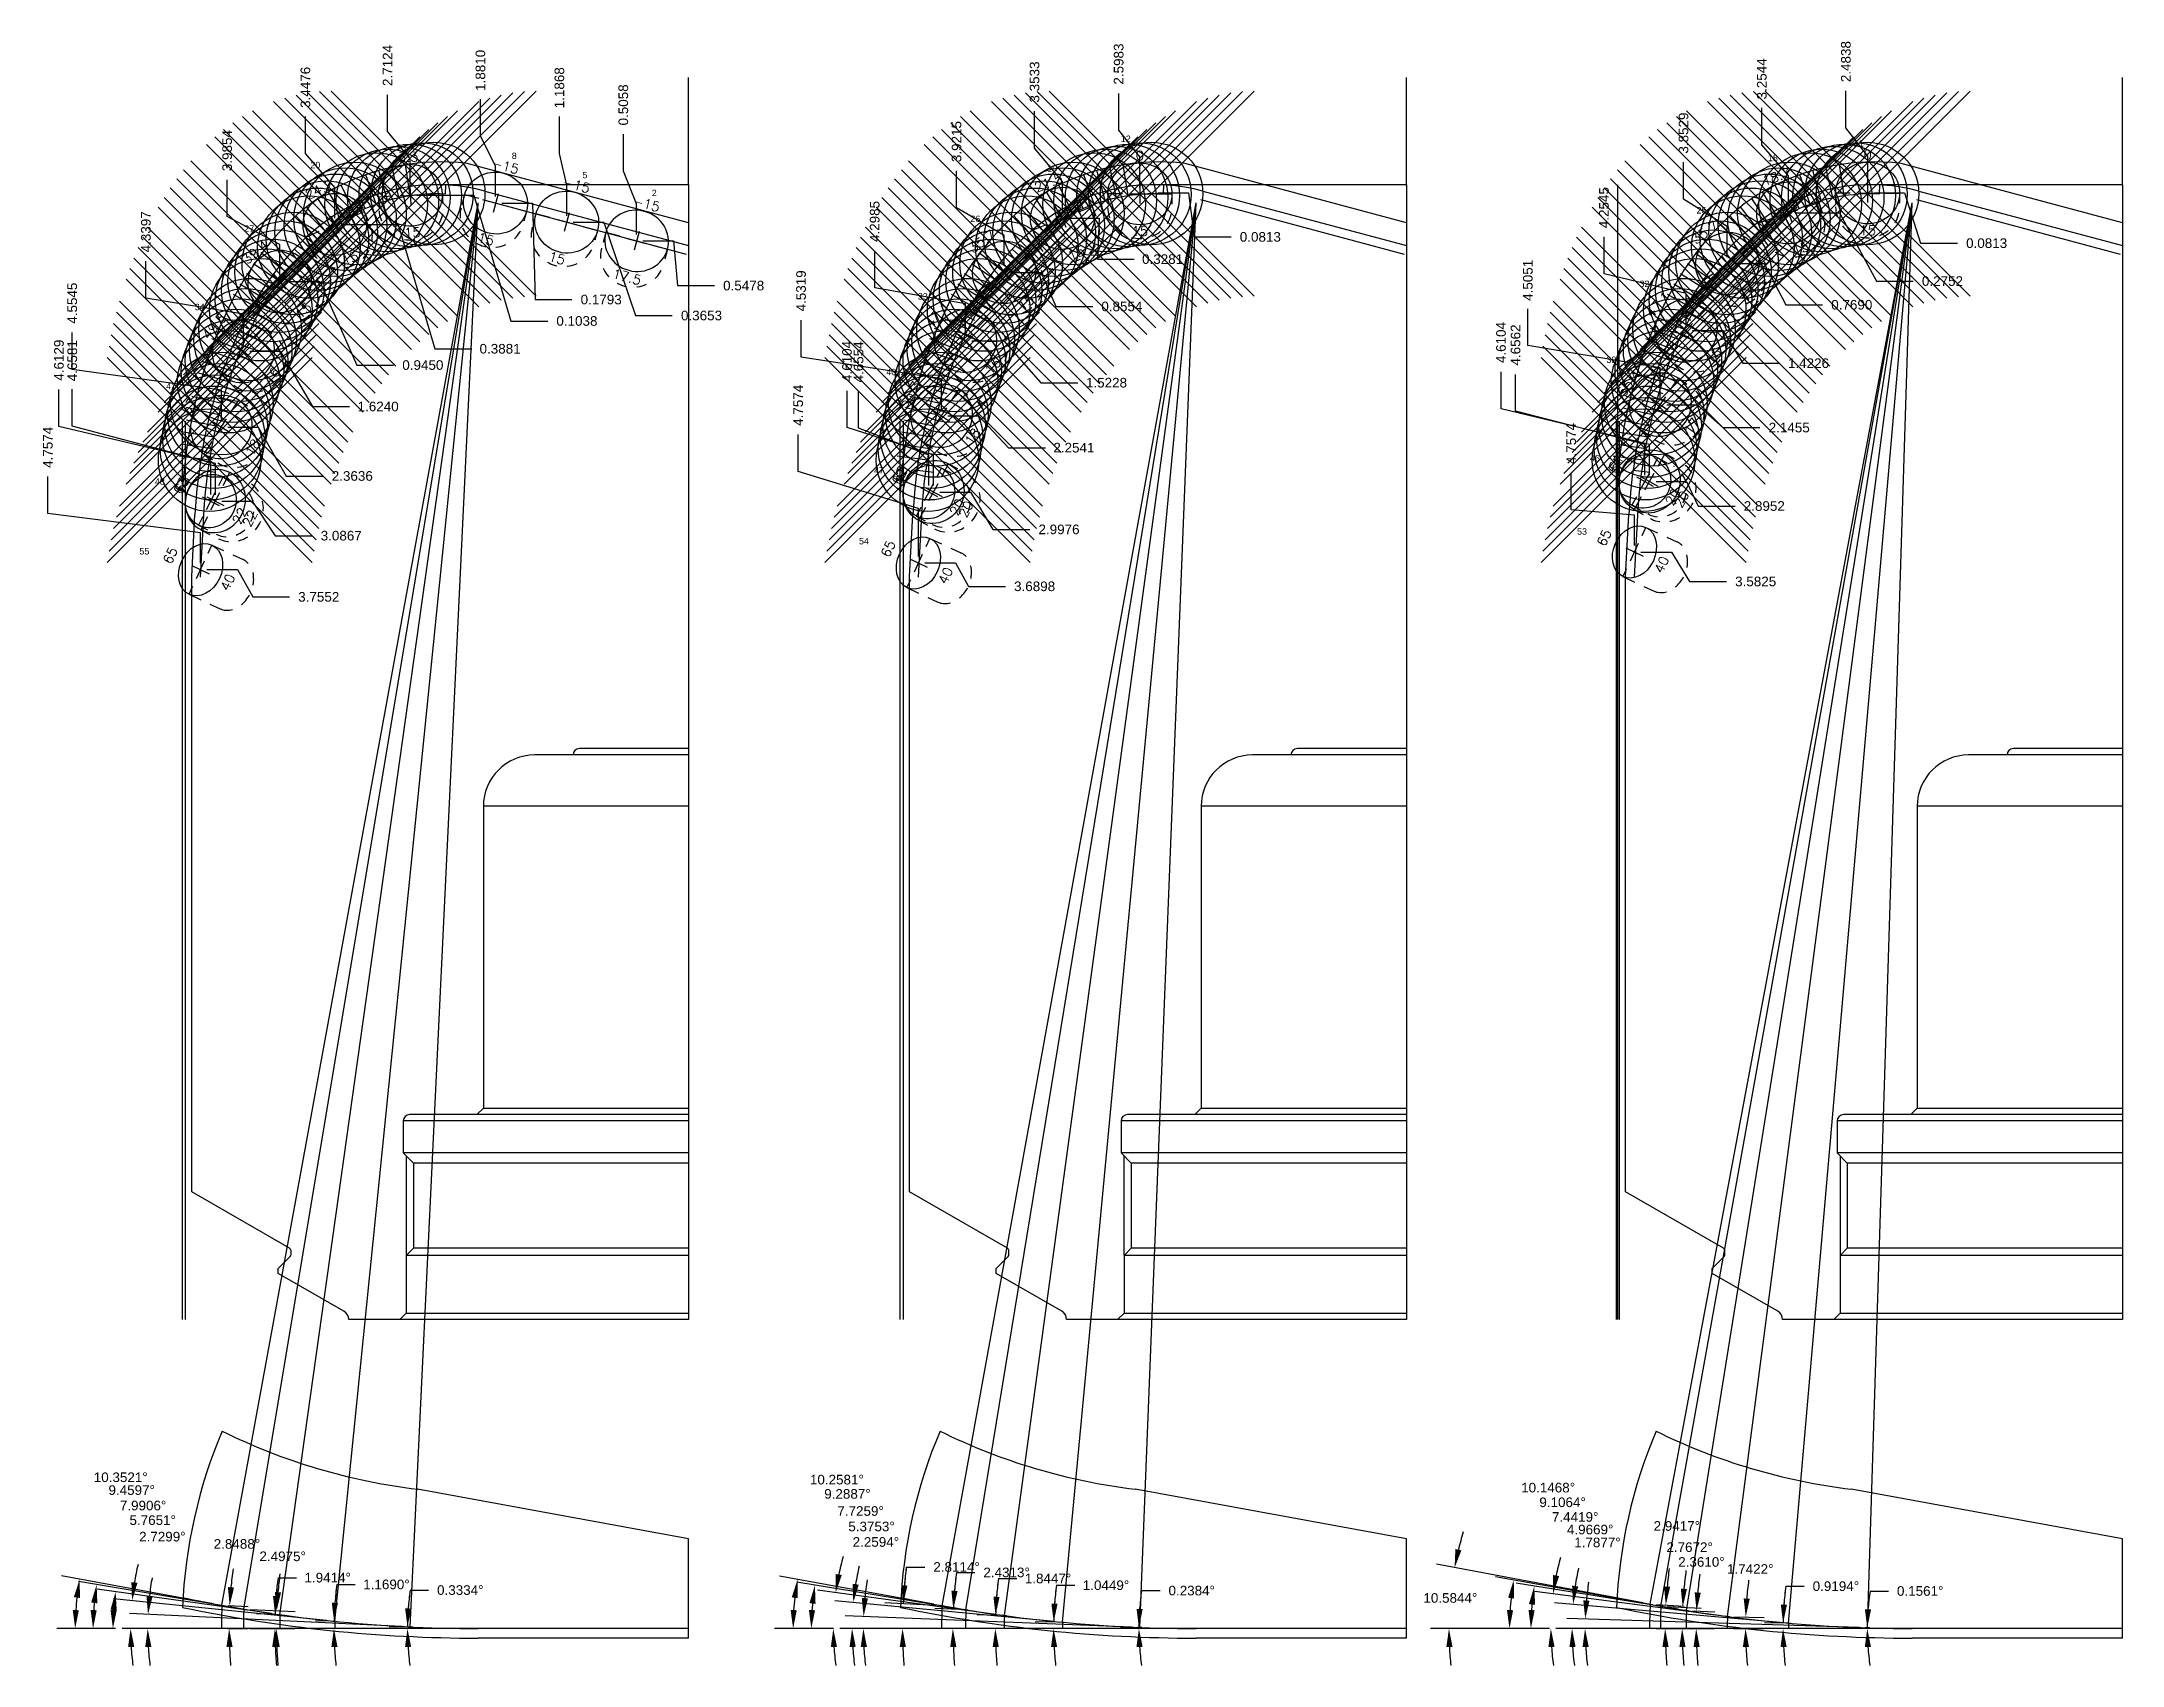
# Model space of a CAD drawing. Header units: inches. Extents: x 142.4 to 229.7, y -55.2 to 11.6.
# Drawn here: x 209.42 to 229.71, y -49.15 to -33.31 of the extents above; entities that cross this region are included whole.
import ezdxf
from ezdxf.enums import TextEntityAlignment as Align

# ---------------------------------------------------------------- set-up
doc = ezdxf.new("R2010")
doc.units = ezdxf.units.IN
doc.header["$MEASUREMENT"] = 0
doc.header["$PDMODE"] = 35
doc.linetypes.add('CENTER2', pattern=[1.125, 0.75, -0.125, 0.125, -0.125])
doc.linetypes.add('HIDDEN2', pattern=[0.1875, 0.125, -0.0625])
doc.layers.get('Defpoints').update_dxf_attribs({"color": 10})
for name, color, linetype, true_color in [('Blade_5', 7, 'Continuous', 0x0066cc), ('Blade_6', 7, 'Continuous', 0xc880f5), ('Blade_7', 7, 'Continuous', 0xcc00cc)]:
    doc.layers.add(name, color=color, linetype=linetype, true_color=true_color)
doc.layers.add('CLine', color=5, linetype='CENTER2')
doc.styles.add('RomanS', font='romans')
doc.styles.get("Standard").update_dxf_attribs({"font": 'arial.ttf'})
doc.dimstyles.get("Standard").update_dxf_attribs({"dimtxt": 0.09375, "dimasz": 0.18, "dimexe": 0.18, "dimexo": 0.0625, "dimgap": 0.09, "dimtad": 0, "dimtih": 1, "dimtoh": 1, "dimdec": 4, "dimzin": 0, "dimdsep": 46, "dimtxsty": 'Standard', "dimcen": 0.09, "dimadec": 4, "dimazin": 0, "dimtfac": 1, "dimtdec": 4, "dimtofl": 0, "dimtmove": 0, "dimatfit": 3, "dimfxl": 1, "dimtolj": 1, "dimtzin": 0, "dimarcsym": 0})

msp = doc.modelspace()

# ---------------------------------------------------------------- texts
at = {"layer": 'Blade_5'}
for s, p in [('20', (212.04519, -34.54544)), ('13', (212.88197, -34.37346)), ('8', (214.00905, -34.45608)), ('5', (214.69686, -34.644)), ('2', (215.37379, -34.81812)), ('27', (211.39983, -35.16643)), ('34', (210.91768, -35.93081)), ('41', (210.63805, -36.70386)), ('48', (210.52894, -37.63316)), ('55', (210.37803, -38.31308))]:
    msp.add_text(s, height=0.0625, dxfattribs=at).set_placement(p)
at = {"layer": 'Blade_6'}
for s, p in [('12', (219.94736, -34.28955)), ('19', (219.23057, -34.57874)), ('26', (218.48013, -35.0706)), ('33', (217.96831, -35.82637)), ('40', (217.66101, -36.56483)), ('47', (217.54138, -37.52546)), ('54', (217.39452, -38.21481))]:
    msp.add_text(s, height=0.0625, dxfattribs=at).set_placement(p)
at = {"layer": 'Blade_7'}
for s, p in [('11', (227.09385, -34.33408)), ('18', (226.25731, -34.47687)), ('25', (225.56141, -34.98746)), ('32', (225.00484, -35.70416)), ('39', (224.6825, -36.44519)), ('46', (224.52107, -37.40606)), ('53', (224.39578, -38.11966))]:
    msp.add_text(s, height=0.0625, dxfattribs=at).set_placement(p)

# ---------------------------------------------------------------- blocks, each defined once
blk = doc.blocks.new('CMark')
at = {"layer": 'CLine'}
for p, q in [((-0.094, 0), (0.094, 0)), ((0, 0.094), (0, -0.094))]:
    blk.add_line(p, q, dxfattribs=at)
blk = doc.blocks.new('1613@15')
for p, q in [((-0.17, 0), (-0.312, 0)), ((0.171, 0), (0.312, 0))]:
    blk.add_line(p, q)
at = {"color": 8, "linetype": 'HIDDEN2', "ltscale": 0.5}
blk.add_line((-0.312, 0), (-0.312, -0.135), dxfattribs=at)
at = {"color": 8, "linetype": 'HIDDEN2', "ltscale": 0.5, "flags": 128}
blk.add_lwpolyline([(0.312, 0), (0.312, -0.135)], dxfattribs=at)
blk.add_ellipse((0, 0), major_axis=(-0.312, 0), ratio=0.965926, start_param=-3.141592653589793, end_param=3.141592653589793)
at = {"color": 8, "linetype": 'HIDDEN2', "ltscale": 0.5}
blk.add_ellipse((0, -0.135), major_axis=(-0.312, 0), ratio=0.965926, start_param=0, end_param=3.141593, dxfattribs=at)
blk.add_blockref('CMark', (0, 0))
at = {"style": 'RomanS'}
blk.add_text('15', height=0.094, dxfattribs=at).set_placement((0, -0.364), align=Align.MIDDLE_CENTER)
blk.add_attdef('ANG', text='', height=0.094, dxfattribs=at).set_placement((0, 0.298), align=Align.BOTTOM_CENTER)
blk = doc.blocks.new('1613@17.5')
for p, q in [((-0.17, 0), (-0.312, 0)), ((0.171, 0), (0.312, 0))]:
    blk.add_line(p, q)
at = {"color": 8, "linetype": 'HIDDEN2', "ltscale": 0.5}
blk.add_line((-0.312, 0), (-0.312, -0.159), dxfattribs=at)
at = {"color": 8, "linetype": 'HIDDEN2', "ltscale": 0.5, "flags": 128}
blk.add_lwpolyline([(0.312, 0), (0.312, -0.159)], dxfattribs=at)
at = {"extrusion": (0, 0, -1)}
blk.add_ellipse((0, 0), major_axis=(-0.312, 0), ratio=0.953717, start_param=-3.141592653589793, end_param=3.141592653589793, dxfattribs=at)
at = {"color": 8, "linetype": 'HIDDEN2', "ltscale": 0.5}
blk.add_ellipse((0, -0.159), major_axis=(0.312, 0), ratio=0.953717, start_param=3.141593, end_param=6.283185, dxfattribs=at)
blk.add_blockref('CMark', (0, 0))
at = {"style": 'RomanS'}
blk.add_text('17.5', height=0.094, dxfattribs=at).set_placement((0, -0.364), align=Align.MIDDLE_CENTER)
blk.add_attdef('ANG', text='', height=0.094, dxfattribs=at).set_placement((0, 0.298), align=Align.BOTTOM_CENTER)
blk = doc.blocks.new('*D962')
at = {"layer": 'Blade_5', "color": 0, "lineweight": -2, "transparency": 16777216}
for p, q in [((215.097, -34.573), (215.097, -34.213)), ((215.226, -34.894), (215.097, -34.573)), ((215.226, -35.191), (215.226, -34.894))]:
    blk.add_line(p, q, dxfattribs=at)
at = {"layer": 'Defpoints', "color": 0, "transparency": 16777216}
for p in [(215.097, -34.213), (215.732, -34.706), (215.226, -35.254)]:
    blk.add_point(p, dxfattribs=at)
at = {"layer": 'Blade_5', "color": 0, "transparency": 16777216, "insert": (215.097, -33.928), "char_height": 0.0938, "attachment_point": 5, "rotation": 90}
blk.add_mtext('\\A1;0.5058', dxfattribs=at)
blk = doc.blocks.new('*D963')
at = {"layer": 'Blade_5', "color": 0, "lineweight": -2, "transparency": 16777216}
for p, q in [((214.474, -34.401), (214.474, -34.041)), ((214.545, -34.712), (214.474, -34.401)), ((214.545, -35.009), (214.545, -34.712))]:
    blk.add_line(p, q, dxfattribs=at)
at = {"layer": 'Defpoints', "color": 0, "transparency": 16777216}
for p in [(214.474, -34.041), (215.732, -34.706), (214.545, -35.072)]:
    blk.add_point(p, dxfattribs=at)
at = {"layer": 'Blade_5', "color": 0, "transparency": 16777216, "insert": (214.474, -33.761), "char_height": 0.0938, "attachment_point": 5, "rotation": 90}
blk.add_mtext('\\A1;1.1868', dxfattribs=at)
blk = doc.blocks.new('*D964')
at = {"layer": 'Blade_5', "color": 0, "lineweight": -2, "transparency": 16777216}
for p, q in [((213.704, -34.231), (213.704, -33.871)), ((213.851, -34.525), (213.704, -34.231)), ((213.851, -34.823), (213.851, -34.525))]:
    blk.add_line(p, q, dxfattribs=at)
at = {"layer": 'Defpoints', "color": 0, "transparency": 16777216}
for p in [(213.704, -33.871), (213.851, -34.885), (215.732, -34.706)]:
    blk.add_point(p, dxfattribs=at)
at = {"layer": 'Blade_5', "color": 0, "transparency": 16777216, "insert": (213.704, -33.591), "char_height": 0.0938, "attachment_point": 5, "rotation": 90}
blk.add_mtext('\\A1;1.8810', dxfattribs=at)
blk = doc.blocks.new('*D965')
at = {"layer": 'Blade_5', "color": 0, "lineweight": -2, "transparency": 16777216}
for p, q in [((215.288, -35.254), (215.586, -35.254)), ((215.586, -35.254), (215.625, -35.691)), ((215.625, -35.691), (215.985, -35.691))]:
    blk.add_line(p, q, dxfattribs=at)
at = {"layer": 'Defpoints', "color": 0, "transparency": 16777216}
for p in [(215.732, -34.706), (215.226, -35.254), (215.985, -35.691)]:
    blk.add_point(p, dxfattribs=at)
at = {"layer": 'Blade_5', "color": 0, "transparency": 16777216, "insert": (216.27, -35.691), "char_height": 0.0938, "attachment_point": 5}
blk.add_mtext('\\A1;0.5478', dxfattribs=at)
blk = doc.blocks.new('*D966')
at = {"layer": 'Blade_5', "color": 0, "lineweight": -2, "transparency": 16777216}
for p, q in [((214.607, -35.072), (214.905, -35.072)), ((214.905, -35.072), (215.214, -35.983)), ((215.214, -35.983), (215.574, -35.983))]:
    blk.add_line(p, q, dxfattribs=at)
at = {"layer": 'Defpoints', "color": 0, "transparency": 16777216}
for p in [(215.732, -34.706), (214.545, -35.072), (215.574, -35.983)]:
    blk.add_point(p, dxfattribs=at)
at = {"layer": 'Blade_5', "color": 0, "transparency": 16777216, "insert": (215.859, -35.983), "char_height": 0.0938, "attachment_point": 5}
blk.add_mtext('\\A1;0.3653', dxfattribs=at)
blk = doc.blocks.new('*D967')
at = {"layer": 'Blade_5', "color": 0, "lineweight": -2, "transparency": 16777216}
for p, q in [((213.913, -34.885), (214.211, -34.885)), ((214.211, -34.885), (214.236, -35.827)), ((214.236, -35.827), (214.596, -35.827))]:
    blk.add_line(p, q, dxfattribs=at)
at = {"layer": 'Defpoints', "color": 0, "transparency": 16777216}
for p in [(213.851, -34.885), (215.732, -34.706), (214.596, -35.827)]:
    blk.add_point(p, dxfattribs=at)
at = {"layer": 'Blade_5', "color": 0, "transparency": 16777216, "insert": (214.881, -35.827), "char_height": 0.0938, "attachment_point": 5}
blk.add_mtext('\\A1;0.1793', dxfattribs=at)
blk = doc.blocks.new('*D968')
at = {"layer": 'Blade_5', "color": 0, "lineweight": -2, "transparency": 16777216}
for p, q in [((212.798, -34.189), (212.798, -33.829)), ((213.019, -34.45), (212.798, -34.189)), ((213.019, -34.747), (213.019, -34.45))]:
    blk.add_line(p, q, dxfattribs=at)
at = {"layer": 'Defpoints', "color": 0, "transparency": 16777216}
for p in [(212.798, -33.829), (213.019, -34.81), (215.732, -34.706)]:
    blk.add_point(p, dxfattribs=at)
at = {"layer": 'Blade_5', "color": 0, "transparency": 16777216, "insert": (212.798, -33.544), "char_height": 0.0938, "attachment_point": 5, "rotation": 90}
blk.add_mtext('\\A1;2.7124', dxfattribs=at)
blk = doc.blocks.new('*D969')
at = {"layer": 'Blade_5', "color": 0, "lineweight": -2, "transparency": 16777216}
for p, q in [((211.997, -34.401), (211.997, -34.041)), ((212.284, -34.734), (211.997, -34.401)), ((212.284, -35.032), (212.284, -34.734))]:
    blk.add_line(p, q, dxfattribs=at)
at = {"layer": 'Defpoints', "color": 0, "transparency": 16777216}
for p in [(211.997, -34.041), (215.732, -34.706), (212.284, -35.094)]:
    blk.add_point(p, dxfattribs=at)
at = {"layer": 'Blade_5', "color": 0, "transparency": 16777216, "insert": (211.997, -33.757), "char_height": 0.0938, "attachment_point": 5, "rotation": 90}
blk.add_mtext('\\A1;3.4476', dxfattribs=at)
blk = doc.blocks.new('*D970')
at = {"layer": 'Blade_5', "color": 0, "lineweight": -2, "transparency": 16777216}
for p, q in [((211.234, -35.018), (211.234, -34.658)), ((211.746, -35.291), (211.234, -35.018)), ((211.746, -35.589), (211.746, -35.291))]:
    blk.add_line(p, q, dxfattribs=at)
at = {"layer": 'Defpoints', "color": 0, "transparency": 16777216}
for p in [(211.234, -34.658), (215.732, -34.706), (211.746, -35.651)]:
    blk.add_point(p, dxfattribs=at)
at = {"layer": 'Blade_5', "color": 0, "transparency": 16777216, "insert": (211.234, -34.374), "char_height": 0.0938, "attachment_point": 5, "rotation": 90}
blk.add_mtext('\\A1;3.9854', dxfattribs=at)
blk = doc.blocks.new('1613@16')
for p, q in [((-0.17, 0), (-0.312, 0)), ((0.171, 0), (0.312, 0))]:
    blk.add_line(p, q)
at = {"color": 8, "linetype": 'HIDDEN2', "ltscale": 0.5}
blk.add_line((-0.312, 0), (-0.312, -0.143), dxfattribs=at)
at = {"color": 8, "linetype": 'HIDDEN2', "ltscale": 0.5, "flags": 128}
blk.add_lwpolyline([(0.312, 0), (0.312, -0.143)], dxfattribs=at)
at = {"extrusion": (0, 0, -1)}
blk.add_ellipse((0, 0), major_axis=(-0.312, 0), ratio=0.961248, start_param=-3.141592653589793, end_param=3.141592653589793, dxfattribs=at)
at = {"color": 8, "linetype": 'HIDDEN2', "ltscale": 0.5}
blk.add_ellipse((0, -0.143), major_axis=(0.312, 0), ratio=0.953717, start_param=3.141593, end_param=6.283185, dxfattribs=at)
blk.add_blockref('CMark', (0, 0))
at = {"style": 'RomanS'}
blk.add_text('16', height=0.094, dxfattribs=at).set_placement((0, -0.364), align=Align.MIDDLE_CENTER)
blk.add_attdef('ANG', text='', height=0.094, dxfattribs=at).set_placement((0, 0.298), align=Align.BOTTOM_CENTER)
blk = doc.blocks.new('*D971')
at = {"layer": 'Blade_5', "color": 0, "lineweight": -2, "transparency": 16777216}
for p, q in [((210.442, -35.812), (210.442, -35.452)), ((211.392, -35.97), (210.442, -35.812)), ((211.392, -36.268), (211.392, -35.97))]:
    blk.add_line(p, q, dxfattribs=at)
at = {"layer": 'Defpoints', "color": 0, "transparency": 16777216}
for p in [(215.732, -34.706), (210.442, -35.452), (211.392, -36.33)]:
    blk.add_point(p, dxfattribs=at)
at = {"layer": 'Blade_5', "color": 0, "transparency": 16777216, "insert": (210.442, -35.166), "char_height": 0.0938, "attachment_point": 5, "rotation": 90}
blk.add_mtext('\\A1;4.3397', dxfattribs=at)
blk = doc.blocks.new('1613@18')
for p, q in [((-0.17, 0), (-0.312, 0)), ((0.171, 0), (0.312, 0))]:
    blk.add_line(p, q)
at = {"color": 8, "linetype": 'HIDDEN2', "ltscale": 0.5}
blk.add_line((-0.312, 0), (-0.312, -0.159), dxfattribs=at)
at = {"color": 8, "linetype": 'HIDDEN2', "ltscale": 0.5, "flags": 128}
blk.add_lwpolyline([(0.312, 0), (0.312, -0.159)], dxfattribs=at)
at = {"extrusion": (0, 0, -1)}
blk.add_ellipse((0, 0), major_axis=(-0.312, 0), ratio=0.95104, start_param=-3.141592653589793, end_param=3.141592653589793, dxfattribs=at)
at = {"color": 8, "linetype": 'HIDDEN2', "ltscale": 0.5}
blk.add_ellipse((0, -0.161), major_axis=(0.312, 0), ratio=0.953717, start_param=3.141593, end_param=6.283185, dxfattribs=at)
blk.add_blockref('CMark', (0, 0))
at = {"style": 'RomanS'}
blk.add_text('18', height=0.094, dxfattribs=at).set_placement((0, -0.364), align=Align.MIDDLE_CENTER)
blk.add_attdef('ANG', text='', height=0.094, dxfattribs=at).set_placement((0, 0.298), align=Align.BOTTOM_CENTER)
blk = doc.blocks.new('*D972')
at = {"layer": 'Blade_5', "color": 0, "lineweight": -2, "transparency": 16777216}
for p, q in [((209.724, -36.509), (209.724, -36.149)), ((211.177, -36.71), (209.724, -36.509)), ((211.177, -37.007), (211.177, -36.71))]:
    blk.add_line(p, q, dxfattribs=at)
at = {"layer": 'Defpoints', "color": 0, "transparency": 16777216}
for p in [(215.732, -34.706), (209.724, -36.149), (211.177, -37.07)]:
    blk.add_point(p, dxfattribs=at)
at = {"layer": 'Blade_5', "color": 0, "transparency": 16777216, "insert": (209.724, -35.862), "char_height": 0.0938, "attachment_point": 5, "rotation": 90}
blk.add_mtext('\\A1;4.5545', dxfattribs=at)
blk = doc.blocks.new('*D973')
at = {"layer": 'Blade_5', "color": 0, "lineweight": -2, "transparency": 16777216}
blk.add_line((212.937, -48.769), (210.283, -48.642), dxfattribs=at)
for start, end in [(170.1346, 173.7024), (183.5678, 187.1355)]:
    blk.add_arc((213.35, -48.789), 2.891, start, end, dxfattribs=at)
at = {"layer": 'Blade_5', "color": 0, "transparency": 16777216}
for points in [[(210.507, -48.474), (210.447, -48.469), (210.462, -48.651)], [(210.435, -48.969), (210.495, -48.968), (210.459, -48.789)]]:
    blk.add_solid(points, dxfattribs=at)
at = {"layer": 'Defpoints', "color": 0, "transparency": 16777216}
for p in [(210.208, -48.789), (210.46, -48.743), (212.999, -48.772), (213.039, -48.774), (215.732, -48.789)]:
    blk.add_point(p, dxfattribs=at)
at = {"layer": 'Blade_5', "color": 0, "transparency": 16777216, "insert": (210.602, -47.893), "char_height": 0.09375, "attachment_point": 5}
blk.add_mtext('\\A1;2.7299°', dxfattribs=at)
blk = doc.blocks.new('*D974')
at = {"layer": 'Blade_5', "color": 0, "lineweight": -2, "transparency": 16777216}
blk.add_line((212.203, -48.71), (210.126, -48.5), dxfattribs=at)
for start, end in [(166.5644, 170.3997), (183.8352, 187.6705)]:
    blk.add_arc((212.981, -48.789), 2.69, start, end, dxfattribs=at)
at = {"layer": 'Blade_5', "color": 0, "transparency": 16777216}
for points in [[(210.359, -48.344), (210.3, -48.336), (210.306, -48.518)], [(210.268, -48.969), (210.328, -48.967), (210.292, -48.789)]]:
    blk.add_solid(points, dxfattribs=at)
at = {"layer": 'Defpoints', "color": 0, "transparency": 16777216}
for p in [(210.208, -48.789), (210.293, -48.698), (212.265, -48.716), (212.305, -48.72), (215.732, -48.789)]:
    blk.add_point(p, dxfattribs=at)
at = {"layer": 'Blade_5', "color": 0, "transparency": 16777216, "insert": (210.508, -47.732), "char_height": 0.09375, "attachment_point": 5}
blk.add_mtext('\\A1;5.7651°', dxfattribs=at)
blk = doc.blocks.new('*D975')
at = {"layer": 'Blade_5', "color": 0, "lineweight": -2, "transparency": 16777216}
for p, q in [((211.667, -48.642), (209.967, -48.404)), ((210.146, -48.789), (209.94, -48.789))]:
    blk.add_line(p, q, dxfattribs=at)
blk.add_arc((212.71, -48.789), 2.59, 175.9921, 176.0173, dxfattribs=at)
at = {"layer": 'Blade_5', "color": 0, "transparency": 16777216}
for points in [[(210.097, -48.604), (210.157, -48.611), (210.146, -48.429)], [(210.157, -48.61), (210.097, -48.608), (210.12, -48.789)]]:
    blk.add_solid(points, dxfattribs=at)
at = {"layer": 'Defpoints', "color": 0, "transparency": 16777216}
for p in [(210.123, -48.668), (211.729, -48.651), (211.768, -48.656), (210.208, -48.789), (215.732, -48.789)]:
    blk.add_point(p, dxfattribs=at)
at = {"layer": 'Blade_5', "color": 0, "transparency": 16777216, "insert": (210.414, -47.59), "char_height": 0.09375, "attachment_point": 5}
blk.add_mtext('\\A1;7.9906°', dxfattribs=at)
blk = doc.blocks.new('*D976')
at = {"layer": 'Blade_5', "color": 0, "lineweight": -2, "transparency": 16777216}
for p, q in [((211.315, -48.586), (209.784, -48.331)), ((210.146, -48.789), (209.746, -48.789))]:
    blk.add_line(p, q, dxfattribs=at)
blk.add_arc((212.531, -48.789), 2.605, 174.4999, 176.0404, dxfattribs=at)
at = {"layer": 'Blade_5', "color": 0, "transparency": 16777216}
for points in [[(209.908, -48.535), (209.968, -48.543), (209.961, -48.36)], [(209.962, -48.61), (209.902, -48.608), (209.926, -48.789)]]:
    blk.add_solid(points, dxfattribs=at)
at = {"layer": 'Defpoints', "color": 0, "transparency": 16777216}
for p in [(209.93, -48.645), (211.376, -48.596), (211.416, -48.603), (210.208, -48.789), (215.732, -48.789)]:
    blk.add_point(p, dxfattribs=at)
at = {"layer": 'Blade_5', "color": 0, "transparency": 16777216, "insert": (210.303, -47.439), "char_height": 0.09375, "attachment_point": 5}
blk.add_mtext('\\A1;9.4597°', dxfattribs=at)
blk = doc.blocks.new('*D977')
at = {"layer": 'Blade_5', "color": 0, "lineweight": -2, "transparency": 16777216}
for p, q in [((211.102, -48.547), (209.618, -48.276)), ((210.146, -48.789), (209.572, -48.789))]:
    blk.add_line(p, q, dxfattribs=at)
blk.add_arc((212.422, -48.789), 2.67, 173.5113, 176.1367, dxfattribs=at)
at = {"layer": 'Blade_5', "color": 0, "transparency": 16777216}
for points in [[(209.739, -48.482), (209.799, -48.491), (209.795, -48.309)], [(209.788, -48.61), (209.728, -48.608), (209.752, -48.789)]]:
    blk.add_solid(points, dxfattribs=at)
at = {"layer": 'Defpoints', "color": 0, "transparency": 16777216}
for p in [(209.757, -48.628), (211.163, -48.559), (211.202, -48.566), (210.208, -48.789), (215.732, -48.789)]:
    blk.add_point(p, dxfattribs=at)
at = {"layer": 'Blade_5', "color": 0, "transparency": 16777216, "insert": (210.196, -47.314), "char_height": 0.09375, "attachment_point": 5}
blk.add_mtext('\\A1;10.3521°', dxfattribs=at)
blk = doc.blocks.new('*D978')
at = {"layer": 'Blade_5', "color": 0, "lineweight": -2, "transparency": 16777216}
for p, q in [((213.018, -48.414), (213.198, -48.414)), ((212.957, -48.772), (212.812, -48.772)), ((212.957, -48.789), (212.812, -48.789))]:
    blk.add_line(p, q, dxfattribs=at)
for start, end in [(172.1325, 179.6666), (172.1366, 175.9016), (183.765, 187.5301)]:
    blk.add_arc((215.732, -48.789), 2.74, start, end, dxfattribs=at)
at = {"layer": 'Blade_5', "color": 0, "transparency": 16777216}
for points in [[(213.029, -48.594), (212.969, -48.592), (212.992, -48.773)], [(212.968, -48.969), (213.028, -48.967), (212.992, -48.789)]]:
    blk.add_solid(points, dxfattribs=at)
at = {"layer": 'Defpoints', "color": 0, "transparency": 16777216}
for p in [(212.992, -48.783), (213.019, -48.773), (213.019, -48.789), (215.732, -48.789)]:
    blk.add_point(p, dxfattribs=at)
at = {"layer": 'Blade_5', "color": 0, "transparency": 16777216, "insert": (213.507, -48.414), "char_height": 0.09375, "attachment_point": 5}
blk.add_mtext('\\A1;0.3334°', dxfattribs=at)
blk = doc.blocks.new('*D979')
at = {"layer": 'Blade_5', "color": 0, "lineweight": -2, "transparency": 16777216}
for p, q in [((212.302, -48.359), (212.482, -48.359)), ((212.222, -48.789), (212.095, -48.789)), ((212.222, -48.717), (212.096, -48.714))]:
    blk.add_line(p, q, dxfattribs=at)
for start, end in [(172.8608, 178.831), (172.8628, 175.8469), (182.9841, 185.9682)]:
    blk.add_arc((215.732, -48.789), 3.456, start, end, dxfattribs=at)
at = {"layer": 'Blade_5', "color": 0, "transparency": 16777216}
for points in [[(212.314, -48.54), (212.254, -48.537), (212.276, -48.718)], [(212.25, -48.969), (212.31, -48.968), (212.275, -48.789)]]:
    blk.add_solid(points, dxfattribs=at)
at = {"layer": 'Defpoints', "color": 0, "transparency": 16777216}
for p in [(212.275, -48.765), (212.284, -48.789), (212.285, -48.718), (215.732, -48.789)]:
    blk.add_point(p, dxfattribs=at)
at = {"layer": 'Blade_5', "color": 0, "transparency": 16777216, "insert": (212.787, -48.359), "char_height": 0.09375, "attachment_point": 5}
blk.add_mtext('\\A1;1.1690°', dxfattribs=at)
blk = doc.blocks.new('*D980')
at = {"layer": 'Blade_5', "color": 0, "lineweight": -2, "transparency": 16777216}
for p, q in [((211.729, -48.293), (211.909, -48.293)), ((211.686, -48.651), (211.521, -48.646)), ((211.684, -48.789), (211.519, -48.789))]:
    blk.add_line(p, q, dxfattribs=at)
for start, end in [(172.9423, 178.0586), (172.9436, 175.5011), (182.5575, 185.115)]:
    blk.add_arc((215.732, -48.789), 4.033, start, end, dxfattribs=at)
at = {"layer": 'Blade_5', "color": 0, "transparency": 16777216}
for points in [[(211.741, -48.474), (211.681, -48.471), (211.701, -48.652)], [(211.673, -48.969), (211.733, -48.968), (211.699, -48.789)]]:
    blk.add_solid(points, dxfattribs=at)
at = {"layer": 'Defpoints', "color": 0, "transparency": 16777216}
for p in [(211.749, -48.654), (211.699, -48.743), (211.746, -48.789), (215.732, -48.789)]:
    blk.add_point(p, dxfattribs=at)
at = {"layer": 'Blade_5', "color": 0, "transparency": 16777216, "insert": (212.214, -48.293), "char_height": 0.09375, "attachment_point": 5}
blk.add_mtext('\\A1;1.9414°', dxfattribs=at)
blk = doc.blocks.new('*D981')
at = {"layer": 'Blade_5', "color": 0, "lineweight": -2, "transparency": 16777216}
for p, q in [((211.459, -48.602), (211.897, -48.621)), ((211.455, -48.789), (211.893, -48.789))]:
    blk.add_line(p, q, dxfattribs=at)
for start, end in [(172.3693, 174.9359), (182.5666, 185.1332)]:
    blk.add_arc((215.732, -48.789), 4.019, start, end, dxfattribs=at)
at = {"layer": 'Blade_5', "color": 0, "transparency": 16777216}
for points in [[(211.759, -48.436), (211.699, -48.432), (211.717, -48.613)], [(211.687, -48.969), (211.747, -48.968), (211.713, -48.789)]]:
    blk.add_solid(points, dxfattribs=at)
at = {"layer": 'Defpoints', "color": 0, "transparency": 16777216}
for p in [(211.396, -48.599), (211.392, -48.789), (211.714, -48.73), (215.732, -48.789)]:
    blk.add_point(p, dxfattribs=at)
at = {"layer": 'Blade_5', "color": 0, "transparency": 16777216, "insert": (211.775, -48.085), "char_height": 0.09375, "attachment_point": 5}
blk.add_mtext('\\A1;2.4975°', dxfattribs=at)
blk = doc.blocks.new('*D982')
at = {"layer": 'Blade_5', "color": 0, "lineweight": -2, "transparency": 16777216}
for p, q in [((211.245, -48.565), (211.438, -48.575)), ((211.24, -48.789), (211.433, -48.789))]:
    blk.add_line(p, q, dxfattribs=at)
for start, end in [(172.5455, 174.8483), (182.3029, 184.6057)]:
    blk.add_arc((215.732, -48.789), 4.479, start, end, dxfattribs=at)
at = {"layer": 'Blade_5', "color": 0, "transparency": 16777216}
for points in [[(211.301, -48.389), (211.241, -48.384), (211.258, -48.566)], [(211.227, -48.969), (211.287, -48.968), (211.253, -48.789)]]:
    blk.add_solid(points, dxfattribs=at)
at = {"layer": 'Defpoints', "color": 0, "transparency": 16777216}
for p in [(211.183, -48.562), (211.177, -48.789), (211.254, -48.714), (215.732, -48.789)]:
    blk.add_point(p, dxfattribs=at)
at = {"layer": 'Blade_5', "color": 0, "transparency": 16777216, "insert": (211.329, -47.964), "char_height": 0.09375, "attachment_point": 5}
blk.add_mtext('\\A1;2.8488°', dxfattribs=at)
blk = doc.blocks.new('*D983')
at = {"layer": 'Blade_5', "color": 0, "lineweight": -2, "transparency": 16777216}
for p, q in [((213.082, -34.81), (213.639, -34.81)), ((213.639, -34.81), (213.999, -36.036)), ((213.999, -36.036), (214.359, -36.036))]:
    blk.add_line(p, q, dxfattribs=at)
at = {"layer": 'Defpoints', "color": 0, "transparency": 16777216}
for p in [(213.019, -34.81), (215.732, -34.706), (214.359, -36.036)]:
    blk.add_point(p, dxfattribs=at)
at = {"layer": 'Blade_5', "color": 0, "transparency": 16777216, "insert": (214.644, -36.036), "char_height": 0.0938, "attachment_point": 5}
blk.add_mtext('\\A1;0.1038', dxfattribs=at)
blk = doc.blocks.new('*D984')
at = {"layer": 'Blade_5', "color": 0, "lineweight": -2, "transparency": 16777216}
for p, q in [((212.347, -35.094), (212.9, -35.094)), ((212.9, -35.094), (213.26, -36.307)), ((213.26, -36.307), (213.62, -36.307))]:
    blk.add_line(p, q, dxfattribs=at)
at = {"layer": 'Defpoints', "color": 0, "transparency": 16777216}
for p in [(215.732, -34.706), (212.284, -35.094), (213.62, -36.307)]:
    blk.add_point(p, dxfattribs=at)
at = {"layer": 'Blade_5', "color": 0, "transparency": 16777216, "insert": (213.895, -36.307), "char_height": 0.0938, "attachment_point": 5}
blk.add_mtext('\\A1;0.3881', dxfattribs=at)
blk = doc.blocks.new('*D985')
at = {"layer": 'Blade_5', "color": 0, "lineweight": -2, "transparency": 16777216}
for p, q in [((211.809, -35.651), (212.137, -35.651)), ((212.137, -35.651), (212.497, -36.466)), ((212.497, -36.466), (212.857, -36.466))]:
    blk.add_line(p, q, dxfattribs=at)
at = {"layer": 'Defpoints', "color": 0, "transparency": 16777216}
for p in [(215.732, -34.706), (211.746, -35.651), (212.857, -36.466)]:
    blk.add_point(p, dxfattribs=at)
at = {"layer": 'Blade_5', "color": 0, "transparency": 16777216, "insert": (213.142, -36.466), "char_height": 0.0938, "attachment_point": 5}
blk.add_mtext('\\A1;0.9450', dxfattribs=at)
blk = doc.blocks.new('*D986')
at = {"layer": 'Blade_5', "color": 0, "lineweight": -2, "transparency": 16777216}
for p, q in [((211.455, -36.33), (211.752, -36.33)), ((211.752, -36.33), (212.066, -36.87)), ((212.066, -36.87), (212.426, -36.87))]:
    blk.add_line(p, q, dxfattribs=at)
at = {"layer": 'Defpoints', "color": 0, "transparency": 16777216}
for p in [(215.732, -34.706), (211.392, -36.33), (212.426, -36.87)]:
    blk.add_point(p, dxfattribs=at)
at = {"layer": 'Blade_5', "color": 0, "transparency": 16777216, "insert": (212.706, -36.87), "char_height": 0.0938, "attachment_point": 5}
blk.add_mtext('\\A1;1.6240', dxfattribs=at)
blk = doc.blocks.new('*D987')
at = {"layer": 'Blade_5', "color": 0, "lineweight": -2, "transparency": 16777216}
for p, q in [((211.24, -37.07), (211.537, -37.07)), ((211.537, -37.07), (211.809, -37.548)), ((211.809, -37.548), (212.169, -37.548))]:
    blk.add_line(p, q, dxfattribs=at)
at = {"layer": 'Defpoints', "color": 0, "transparency": 16777216}
for p in [(215.732, -34.706), (211.177, -37.07), (212.169, -37.548)]:
    blk.add_point(p, dxfattribs=at)
at = {"layer": 'Blade_5', "color": 0, "transparency": 16777216, "insert": (212.454, -37.548), "char_height": 0.0938, "attachment_point": 5}
blk.add_mtext('\\A1;2.3636', dxfattribs=at)
blk = doc.blocks.new('1613@22')
for p, q in [((-0.17, 0), (-0.313, 0)), ((0.171, 0), (0.312, 0))]:
    blk.add_line(p, q)
at = {"color": 8, "linetype": 'HIDDEN2', "ltscale": 0.5}
blk.add_line((-0.313, 0), (-0.313, -0.195), dxfattribs=at)
at = {"color": 8, "linetype": 'HIDDEN2', "ltscale": 0.5, "flags": 128}
blk.add_lwpolyline([(0.312, 0), (0.312, -0.195)], dxfattribs=at)
blk.add_ellipse((0, 0), major_axis=(-0.312, 0), ratio=0.927168, start_param=3.141593, end_param=9.424778)
at = {"color": 8, "linetype": 'HIDDEN2', "ltscale": 0.5}
blk.add_ellipse((0, -0.195), major_axis=(-0.312, 0), ratio=0.927168, start_param=0, end_param=3.141593, dxfattribs=at)
blk.add_blockref('CMark', (0, 0))
at = {"style": 'RomanS'}
blk.add_text('22', height=0.094, dxfattribs=at).set_placement((0.003, -0.376), align=Align.MIDDLE_CENTER)
blk.add_attdef('ANG', text='', height=0.094, dxfattribs=at).set_placement((0, 0.287), align=Align.BOTTOM_CENTER)
blk = doc.blocks.new('*D988')
at = {"layer": 'Blade_5', "color": 0, "lineweight": -2, "transparency": 16777216}
for p, q in [((211.181, -37.793), (211.479, -37.793)), ((211.479, -37.793), (211.702, -38.13)), ((211.702, -38.13), (212.062, -38.13))]:
    blk.add_line(p, q, dxfattribs=at)
at = {"layer": 'Defpoints', "color": 0, "transparency": 16777216}
for p in [(215.732, -34.706), (211.119, -37.793), (212.062, -38.13)]:
    blk.add_point(p, dxfattribs=at)
at = {"layer": 'Blade_5', "color": 0, "transparency": 16777216, "insert": (212.346, -38.13), "char_height": 0.0938, "attachment_point": 5}
blk.add_mtext('\\A1;3.0867', dxfattribs=at)
blk = doc.blocks.new('*D989')
at = {"layer": 'Blade_5', "color": 0, "lineweight": -2, "transparency": 16777216}
for p, q in [((209.594, -37.065), (209.594, -36.705)), ((211.119, -37.425), (209.594, -37.065)), ((211.119, -37.73), (211.119, -37.425))]:
    blk.add_line(p, q, dxfattribs=at)
at = {"layer": 'Defpoints', "color": 0, "transparency": 16777216}
for p in [(215.732, -34.706), (209.594, -36.705), (211.119, -37.793)]:
    blk.add_point(p, dxfattribs=at)
at = {"layer": 'Blade_5', "color": 0, "transparency": 16777216, "insert": (209.594, -36.418), "char_height": 0.0938, "attachment_point": 5, "rotation": 90}
blk.add_mtext('\\A1;4.6129', dxfattribs=at)
blk = doc.blocks.new('1313@40')
for p, q in [((-0.265, 0), (-0.177, 0)), ((0.177, 0), (0.264, 0))]:
    blk.add_line(p, q)
at = {"color": 8, "linetype": 'HIDDEN2'}
for p, q in [((-0.265, 0), (-0.265, -0.334)), ((0.264, 0), (0.264, -0.334))]:
    blk.add_line(p, q, dxfattribs=at)
blk.add_ellipse((0, 0), major_axis=(0.265, 0), ratio=0.765974)
blk.add_ellipse((0, -0.334), major_axis=(-0.265, 0), ratio=0.765974, start_param=0, end_param=3.141593, dxfattribs=at)
blk.add_blockref('CMark', (0, 0))
at = {"style": 'RomanS'}
blk.add_text('40', height=0.094, dxfattribs=at).set_placement((0, -0.292), align=Align.MIDDLE_CENTER)
blk.add_attdef('ANG', text='', height=0.094, dxfattribs=at).set_placement((0, 0.251), align=Align.BOTTOM_CENTER)
blk = doc.blocks.new('*D990')
at = {"layer": 'Blade_5', "color": 0, "lineweight": -2, "transparency": 16777216}
for p, q in [((209.486, -37.914), (209.486, -37.554)), ((210.974, -38.101), (209.486, -37.914)), ((210.974, -38.399), (210.974, -38.101))]:
    blk.add_line(p, q, dxfattribs=at)
at = {"layer": 'Defpoints', "color": 0, "transparency": 16777216}
for p in [(215.732, -34.706), (209.486, -37.554), (210.974, -38.461)]:
    blk.add_point(p, dxfattribs=at)
at = {"layer": 'Blade_5', "color": 0, "transparency": 16777216, "insert": (209.486, -37.268), "char_height": 0.0938, "attachment_point": 5, "rotation": 90}
blk.add_mtext('\\A1;4.7574', dxfattribs=at)
blk = doc.blocks.new('*D991')
at = {"layer": 'Blade_5', "color": 0, "lineweight": -2, "transparency": 16777216}
for p, q in [((211.037, -38.461), (211.334, -38.461)), ((211.334, -38.461), (211.483, -38.727)), ((211.483, -38.727), (211.843, -38.727))]:
    blk.add_line(p, q, dxfattribs=at)
at = {"layer": 'Defpoints', "color": 0, "transparency": 16777216}
for p in [(215.732, -34.706), (210.974, -38.461), (211.843, -38.727)]:
    blk.add_point(p, dxfattribs=at)
at = {"layer": 'Blade_5', "color": 0, "transparency": 16777216, "insert": (212.127, -38.727), "char_height": 0.0938, "attachment_point": 5}
blk.add_mtext('\\A1;3.7552', dxfattribs=at)
blk = doc.blocks.new('*D992')
at = {"layer": 'Blade_6', "color": 0, "lineweight": -2, "transparency": 16777216}
for p, q in [((220.31, -34.787), (220.608, -34.787)), ((220.608, -34.787), (220.663, -35.216)), ((220.663, -35.216), (221.023, -35.216))]:
    blk.add_line(p, q, dxfattribs=at)
at = {"layer": 'Defpoints', "color": 0, "transparency": 16777216}
for p in [(220.248, -34.787), (222.732, -34.706), (221.023, -35.216)]:
    blk.add_point(p, dxfattribs=at)
at = {"layer": 'Blade_6', "color": 0, "transparency": 16777216, "insert": (221.308, -35.216), "char_height": 0.0938, "attachment_point": 5}
blk.add_mtext('\\A1;0.0813', dxfattribs=at)
blk = doc.blocks.new('*D993')
at = {"layer": 'Blade_6', "color": 0, "lineweight": -2, "transparency": 16777216}
for p, q in [((219.927, -34.176), (219.927, -33.816)), ((220.133, -34.435), (219.927, -34.176)), ((220.133, -34.733), (220.133, -34.435))]:
    blk.add_line(p, q, dxfattribs=at)
at = {"layer": 'Defpoints', "color": 0, "transparency": 16777216}
for p in [(219.927, -33.816), (220.133, -34.795), (222.732, -34.706)]:
    blk.add_point(p, dxfattribs=at)
at = {"layer": 'Blade_6', "color": 0, "transparency": 16777216, "insert": (219.927, -33.53), "char_height": 0.0938, "attachment_point": 5, "rotation": 90}
blk.add_mtext('\\A1;2.5983', dxfattribs=at)
blk = doc.blocks.new('*D994')
at = {"layer": 'Blade_6', "color": 0, "lineweight": -2, "transparency": 16777216}
for p, q in [((219.107, -34.349), (219.107, -33.989)), ((219.378, -34.674), (219.107, -34.349)), ((219.378, -34.972), (219.378, -34.674))]:
    blk.add_line(p, q, dxfattribs=at)
at = {"layer": 'Defpoints', "color": 0, "transparency": 16777216}
for p in [(219.107, -33.989), (222.732, -34.706), (219.378, -35.034)]:
    blk.add_point(p, dxfattribs=at)
at = {"layer": 'Blade_6', "color": 0, "transparency": 16777216, "insert": (219.107, -33.705), "char_height": 0.0938, "attachment_point": 5, "rotation": 90}
blk.add_mtext('\\A1;3.3533', dxfattribs=at)
blk = doc.blocks.new('*D995')
at = {"layer": 'Blade_6', "color": 0, "lineweight": -2, "transparency": 16777216}
for p, q in [((218.346, -34.931), (218.346, -34.571)), ((218.81, -35.202), (218.346, -34.931)), ((218.81, -35.499), (218.81, -35.202))]:
    blk.add_line(p, q, dxfattribs=at)
at = {"layer": 'Defpoints', "color": 0, "transparency": 16777216}
for p in [(218.346, -34.571), (222.732, -34.706), (218.81, -35.562)]:
    blk.add_point(p, dxfattribs=at)
at = {"layer": 'Blade_6', "color": 0, "transparency": 16777216, "insert": (218.346, -34.286), "char_height": 0.0938, "attachment_point": 5, "rotation": 90}
blk.add_mtext('\\A1;3.9215', dxfattribs=at)
blk = doc.blocks.new('*D996')
at = {"layer": 'Blade_6', "color": 0, "lineweight": -2, "transparency": 16777216}
for p, q in [((217.548, -35.711), (217.548, -35.351)), ((218.433, -35.869), (217.548, -35.711)), ((218.433, -36.166), (218.433, -35.869))]:
    blk.add_line(p, q, dxfattribs=at)
at = {"layer": 'Defpoints', "color": 0, "transparency": 16777216}
for p in [(222.732, -34.706), (217.548, -35.351), (218.433, -36.229)]:
    blk.add_point(p, dxfattribs=at)
at = {"layer": 'Blade_6', "color": 0, "transparency": 16777216, "insert": (217.548, -35.065), "char_height": 0.0938, "attachment_point": 5, "rotation": 90}
blk.add_mtext('\\A1;4.2985', dxfattribs=at)
blk = doc.blocks.new('*D997')
at = {"layer": 'Blade_6', "color": 0, "lineweight": -2, "transparency": 16777216}
for p, q in [((216.83, -36.389), (216.83, -36.029)), ((218.2, -36.6), (216.83, -36.389)), ((218.2, -36.898), (218.2, -36.6))]:
    blk.add_line(p, q, dxfattribs=at)
at = {"layer": 'Defpoints', "color": 0, "transparency": 16777216}
for p in [(222.732, -34.706), (216.83, -36.029), (218.2, -36.96)]:
    blk.add_point(p, dxfattribs=at)
at = {"layer": 'Blade_6', "color": 0, "transparency": 16777216, "insert": (216.83, -35.742), "char_height": 0.0938, "attachment_point": 5, "rotation": 90}
blk.add_mtext('\\A1;4.5319', dxfattribs=at)
blk = doc.blocks.new('*D998')
at = {"layer": 'Blade_6', "color": 0, "lineweight": -2, "transparency": 16777216}
for p, q in [((220.15, -48.419), (220.33, -48.419)), ((220.071, -48.778), (219.944, -48.777)), ((220.071, -48.789), (219.944, -48.789))]:
    blk.add_line(p, q, dxfattribs=at)
for start, end in [(171.8464, 179.7616), (171.8511, 175.8063), (183.9553, 187.9105)]:
    blk.add_arc((222.732, -48.789), 2.608, start, end, dxfattribs=at)
at = {"layer": 'Blade_6', "color": 0, "transparency": 16777216}
for points in [[(220.161, -48.599), (220.101, -48.597), (220.124, -48.778)], [(220.1, -48.97), (220.16, -48.967), (220.124, -48.789)]]:
    blk.add_solid(points, dxfattribs=at)
at = {"layer": 'Defpoints', "color": 0, "transparency": 16777216}
for p in [(220.124, -48.785), (220.133, -48.778), (220.133, -48.789), (222.732, -48.789)]:
    blk.add_point(p, dxfattribs=at)
at = {"layer": 'Blade_6', "color": 0, "transparency": 16777216, "insert": (220.639, -48.419), "char_height": 0.09375, "attachment_point": 5}
blk.add_mtext('\\A1;0.2384°', dxfattribs=at)
blk = doc.blocks.new('*D999')
at = {"layer": 'Blade_6', "color": 0, "lineweight": -2, "transparency": 16777216}
for p, q in [((219.318, -48.367), (219.498, -48.367)), ((219.316, -48.789), (219.112, -48.789)), ((219.316, -48.726), (219.113, -48.723))]:
    blk.add_line(p, q, dxfattribs=at)
for start, end in [(172.955, 178.9551), (172.9571, 175.9561), (182.999, 185.998)]:
    blk.add_arc((222.732, -48.789), 3.439, start, end, dxfattribs=at)
at = {"layer": 'Blade_6', "color": 0, "transparency": 16777216}
for points in [[(219.331, -48.547), (219.271, -48.545), (219.293, -48.726)], [(219.267, -48.969), (219.327, -48.968), (219.292, -48.789)]]:
    blk.add_solid(points, dxfattribs=at)
at = {"layer": 'Defpoints', "color": 0, "transparency": 16777216}
for p in [(219.292, -48.768), (219.378, -48.789), (219.379, -48.727), (222.732, -48.789)]:
    blk.add_point(p, dxfattribs=at)
at = {"layer": 'Blade_6', "color": 0, "transparency": 16777216, "insert": (219.803, -48.367), "char_height": 0.09375, "attachment_point": 5}
blk.add_mtext('\\A1;1.0449°', dxfattribs=at)
blk = doc.blocks.new('*D1000')
at = {"layer": 'Blade_6', "color": 0, "lineweight": -2, "transparency": 16777216}
for p, q in [((218.753, -48.301), (218.933, -48.301)), ((218.75, -48.66), (218.546, -48.654)), ((218.748, -48.789), (218.544, -48.789))]:
    blk.add_line(p, q, dxfattribs=at)
for start, end in [(173.0074, 178.1553), (173.0087, 175.582), (182.5733, 185.1466)]:
    blk.add_arc((222.732, -48.789), 4.008, start, end, dxfattribs=at)
at = {"layer": 'Blade_6', "color": 0, "transparency": 16777216}
for points in [[(218.765, -48.481), (218.706, -48.478), (218.726, -48.66)], [(218.698, -48.969), (218.758, -48.968), (218.724, -48.789)]]:
    blk.add_solid(points, dxfattribs=at)
at = {"layer": 'Defpoints', "color": 0, "transparency": 16777216}
for p in [(218.812, -48.662), (218.724, -48.746), (218.81, -48.789), (222.732, -48.789)]:
    blk.add_point(p, dxfattribs=at)
at = {"layer": 'Blade_6', "color": 0, "transparency": 16777216, "insert": (219.238, -48.301), "char_height": 0.09375, "attachment_point": 5}
blk.add_mtext('\\A1;1.8447°', dxfattribs=at)
blk = doc.blocks.new('*D1001')
at = {"layer": 'Blade_6', "color": 0, "lineweight": -2, "transparency": 16777216}
for p, q in [((218.344, -48.242), (218.524, -48.242)), ((218.375, -48.604), (218.134, -48.593)), ((218.371, -48.789), (218.13, -48.789))]:
    blk.add_line(p, q, dxfattribs=at)
for start, end in [(172.9023, 177.5687), (172.9033, 175.236), (182.3327, 184.6655)]:
    blk.add_arc((222.732, -48.789), 4.421, start, end, dxfattribs=at)
at = {"layer": 'Blade_6', "color": 0, "transparency": 16777216}
for points in [[(218.356, -48.423), (218.296, -48.419), (218.314, -48.601)], [(218.284, -48.969), (218.344, -48.968), (218.31, -48.789)]]:
    blk.add_solid(points, dxfattribs=at)
at = {"layer": 'Defpoints', "color": 0, "transparency": 16777216}
for p in [(218.437, -48.606), (218.311, -48.726), (218.433, -48.789), (222.732, -48.789)]:
    blk.add_point(p, dxfattribs=at)
at = {"layer": 'Blade_6', "color": 0, "transparency": 16777216, "insert": (218.834, -48.242), "char_height": 0.09375, "attachment_point": 5}
blk.add_mtext('\\A1;2.4313°', dxfattribs=at)
blk = doc.blocks.new('*D1002')
at = {"layer": 'Blade_6', "color": 0, "lineweight": -2, "transparency": 16777216}
for p, q in [((217.856, -48.189), (218.036, -48.189)), ((218.143, -48.563), (217.645, -48.539)), ((218.137, -48.789), (217.639, -48.789))]:
    blk.add_line(p, q, dxfattribs=at)
for start, end in [(172.989, 177.1886), (172.9897, 175.0891), (182.0995, 184.1989)]:
    blk.add_arc((222.732, -48.789), 4.913, start, end, dxfattribs=at)
at = {"layer": 'Blade_6', "color": 0, "transparency": 16777216}
for points in [[(217.867, -48.37), (217.807, -48.366), (217.825, -48.548)], [(217.792, -48.969), (217.852, -48.968), (217.819, -48.789)]]:
    blk.add_solid(points, dxfattribs=at)
at = {"layer": 'Defpoints', "color": 0, "transparency": 16777216}
for p in [(218.205, -48.566), (217.82, -48.708), (218.2, -48.789), (222.732, -48.789)]:
    blk.add_point(p, dxfattribs=at)
at = {"layer": 'Blade_6', "color": 0, "transparency": 16777216, "insert": (218.346, -48.189), "char_height": 0.09375, "attachment_point": 5}
blk.add_mtext('\\A1;2.8114°', dxfattribs=at)
blk = doc.blocks.new('*D1003')
at = {"layer": 'Blade_6', "color": 0, "lineweight": -2, "transparency": 16777216}
blk.add_line((220.051, -48.775), (217.259, -48.664), dxfattribs=at)
for start, end in [(170.7963, 174.2684), (183.4722, 186.9443)]:
    blk.add_arc((220.407, -48.789), 2.971, start, end, dxfattribs=at)
at = {"layer": 'Blade_6', "color": 0, "transparency": 16777216}
for points in [[(217.482, -48.494), (217.422, -48.49), (217.439, -48.671)], [(217.412, -48.969), (217.472, -48.968), (217.437, -48.789)]]:
    blk.add_solid(points, dxfattribs=at)
at = {"layer": 'Defpoints', "color": 0, "transparency": 16777216}
for p in [(217.208, -48.789), (217.437, -48.75), (220.113, -48.777), (220.153, -48.779), (222.732, -48.789)]:
    blk.add_point(p, dxfattribs=at)
at = {"layer": 'Blade_6', "color": 0, "transparency": 16777216, "insert": (217.559, -47.945), "char_height": 0.09375, "attachment_point": 5}
blk.add_mtext('\\A1;2.2594°', dxfattribs=at)
blk = doc.blocks.new('*D1004')
at = {"layer": 'Blade_6', "color": 0, "lineweight": -2, "transparency": 16777216}
blk.add_line((219.297, -48.72), (217.16, -48.519), dxfattribs=at)
for start, end in [(166.9885, 170.8066), (183.8181, 187.6362)]:
    blk.add_arc((220.029, -48.789), 2.702, start, end, dxfattribs=at)
at = {"layer": 'Blade_6', "color": 0, "transparency": 16777216}
for points in [[(217.392, -48.361), (217.332, -48.353), (217.339, -48.535)], [(217.303, -48.969), (217.363, -48.967), (217.327, -48.789)]]:
    blk.add_solid(points, dxfattribs=at)
at = {"layer": 'Defpoints', "color": 0, "transparency": 16777216}
for p in [(217.208, -48.789), (217.329, -48.704), (219.359, -48.726), (219.399, -48.729), (222.732, -48.789)]:
    blk.add_point(p, dxfattribs=at)
at = {"layer": 'Blade_6', "color": 0, "transparency": 16777216, "insert": (217.517, -47.794), "char_height": 0.09375, "attachment_point": 5}
blk.add_mtext('\\A1;5.3753°', dxfattribs=at)
blk = doc.blocks.new('*D1005')
at = {"layer": 'Blade_6', "color": 0, "lineweight": -2, "transparency": 16777216}
for p, q in [((218.73, -48.651), (216.989, -48.415)), ((217.146, -48.789), (216.964, -48.789))]:
    blk.add_line(p, q, dxfattribs=at)
for start, end in [(164.3365, 168.3053), (183.9688, 187.9376)]:
    blk.add_arc((219.743, -48.789), 2.599, start, end, dxfattribs=at)
at = {"layer": 'Blade_6', "color": 0, "transparency": 16777216}
for points in [[(217.227, -48.267), (217.168, -48.257), (217.167, -48.439)], [(217.12, -48.97), (217.18, -48.967), (217.144, -48.789)]]:
    blk.add_solid(points, dxfattribs=at)
at = {"layer": 'Defpoints', "color": 0, "transparency": 16777216}
for p in [(217.146, -48.672), (218.792, -48.66), (218.832, -48.665), (217.208, -48.789), (222.732, -48.789)]:
    blk.add_point(p, dxfattribs=at)
at = {"layer": 'Blade_6', "color": 0, "transparency": 16777216, "insert": (217.41, -47.643), "char_height": 0.09375, "attachment_point": 5}
blk.add_mtext('\\A1;7.7259°', dxfattribs=at)
blk = doc.blocks.new('*D1006')
at = {"layer": 'Blade_6', "color": 0, "lineweight": -2, "transparency": 16777216}
for p, q in [((218.356, -48.593), (216.787, -48.336)), ((217.146, -48.789), (216.75, -48.789))]:
    blk.add_line(p, q, dxfattribs=at)
blk.add_arc((219.552, -48.789), 2.622, 174.6458, 176.0655, dxfattribs=at)
at = {"layer": 'Blade_6', "color": 0, "transparency": 16777216}
for points in [[(216.912, -48.54), (216.971, -48.548), (216.965, -48.365)], [(216.966, -48.61), (216.906, -48.608), (216.93, -48.789)]]:
    blk.add_solid(points, dxfattribs=at)
at = {"layer": 'Defpoints', "color": 0, "transparency": 16777216}
for p in [(216.934, -48.647), (218.417, -48.603), (218.457, -48.609), (217.208, -48.789), (222.732, -48.789)]:
    blk.add_point(p, dxfattribs=at)
at = {"layer": 'Blade_6', "color": 0, "transparency": 16777216, "insert": (217.282, -47.476), "char_height": 0.09375, "attachment_point": 5}
blk.add_mtext('\\A1;9.2887°', dxfattribs=at)
blk = doc.blocks.new('*D1007')
at = {"layer": 'Blade_6', "color": 0, "lineweight": -2, "transparency": 16777216}
for p, q in [((218.124, -48.552), (216.618, -48.279)), ((217.146, -48.789), (216.572, -48.789))]:
    blk.add_line(p, q, dxfattribs=at)
blk.add_arc((219.433, -48.789), 2.682, 173.5886, 176.1534, dxfattribs=at)
at = {"layer": 'Blade_6', "color": 0, "transparency": 16777216}
for points in [[(216.739, -48.485), (216.798, -48.493), (216.795, -48.311)], [(216.788, -48.61), (216.728, -48.608), (216.752, -48.789)]]:
    blk.add_solid(points, dxfattribs=at)
at = {"layer": 'Defpoints', "color": 0, "transparency": 16777216}
for p in [(216.757, -48.629), (218.186, -48.563), (218.225, -48.57), (217.208, -48.789), (222.732, -48.789)]:
    blk.add_point(p, dxfattribs=at)
at = {"layer": 'Blade_6', "color": 0, "transparency": 16777216, "insert": (217.179, -47.337), "char_height": 0.09375, "attachment_point": 5}
blk.add_mtext('\\A1;10.2581°', dxfattribs=at)
blk = doc.blocks.new('*D1008')
at = {"layer": 'Blade_6', "color": 0, "lineweight": -2, "transparency": 16777216}
for p, q in [((219.441, -35.034), (219.738, -35.034)), ((219.738, -35.034), (219.719, -35.433)), ((219.719, -35.433), (220.079, -35.433))]:
    blk.add_line(p, q, dxfattribs=at)
at = {"layer": 'Defpoints', "color": 0, "transparency": 16777216}
for p in [(222.732, -34.706), (219.378, -35.034), (220.079, -35.433)]:
    blk.add_point(p, dxfattribs=at)
at = {"layer": 'Blade_6', "color": 0, "transparency": 16777216, "insert": (220.355, -35.433), "char_height": 0.0938, "attachment_point": 5}
blk.add_mtext('\\A1;0.3281', dxfattribs=at)
blk = doc.blocks.new('*D1009')
at = {"layer": 'Blade_6', "color": 0, "lineweight": -2, "transparency": 16777216}
for p, q in [((218.873, -35.562), (219.17, -35.562)), ((219.17, -35.562), (219.314, -35.894)), ((219.314, -35.894), (219.674, -35.894))]:
    blk.add_line(p, q, dxfattribs=at)
at = {"layer": 'Defpoints', "color": 0, "transparency": 16777216}
for p in [(222.732, -34.706), (218.81, -35.562), (219.674, -35.894)]:
    blk.add_point(p, dxfattribs=at)
at = {"layer": 'Blade_6', "color": 0, "transparency": 16777216, "insert": (219.958, -35.894), "char_height": 0.0938, "attachment_point": 5}
blk.add_mtext('\\A1;0.8554', dxfattribs=at)
blk = doc.blocks.new('*D1010')
at = {"layer": 'Blade_6', "color": 0, "lineweight": -2, "transparency": 16777216}
for p, q in [((218.496, -36.229), (218.808, -36.229)), ((218.808, -36.229), (219.168, -36.638)), ((219.168, -36.638), (219.528, -36.638))]:
    blk.add_line(p, q, dxfattribs=at)
at = {"layer": 'Defpoints', "color": 0, "transparency": 16777216}
for p in [(222.732, -34.706), (218.433, -36.229), (219.528, -36.638)]:
    blk.add_point(p, dxfattribs=at)
at = {"layer": 'Blade_6', "color": 0, "transparency": 16777216, "insert": (219.808, -36.638), "char_height": 0.0938, "attachment_point": 5}
blk.add_mtext('\\A1;1.5228', dxfattribs=at)
blk = doc.blocks.new('*D1011')
at = {"layer": 'Blade_6', "color": 0, "lineweight": -2, "transparency": 16777216}
for p, q in [((218.262, -36.96), (218.56, -36.96)), ((218.56, -36.96), (218.853, -37.272)), ((218.853, -37.272), (219.213, -37.272))]:
    blk.add_line(p, q, dxfattribs=at)
at = {"layer": 'Defpoints', "color": 0, "transparency": 16777216}
for p in [(222.732, -34.706), (218.2, -36.96), (219.213, -37.272)]:
    blk.add_point(p, dxfattribs=at)
at = {"layer": 'Blade_6', "color": 0, "transparency": 16777216, "insert": (219.49, -37.272), "char_height": 0.0938, "attachment_point": 5}
blk.add_mtext('\\A1;2.2541', dxfattribs=at)
blk = doc.blocks.new('1613@20')
for p, q in [((-0.17, 0), (-0.312, 0)), ((0.171, 0), (0.312, 0))]:
    blk.add_line(p, q)
at = {"color": 8, "linetype": 'HIDDEN2', "ltscale": 0.5}
blk.add_line((-0.312, 0), (-0.312, -0.178), dxfattribs=at)
at = {"color": 8, "linetype": 'HIDDEN2', "ltscale": 0.5, "flags": 128}
blk.add_lwpolyline([(0.312, 0), (0.312, -0.178)], dxfattribs=at)
blk.add_ellipse((0, 0), major_axis=(-0.312, 0), ratio=0.939693, start_param=-3.141592653589793, end_param=3.141592653589793)
at = {"color": 8, "linetype": 'HIDDEN2', "ltscale": 0.5}
blk.add_ellipse((0, -0.178), major_axis=(-0.312, 0), ratio=0.939693, start_param=0, end_param=3.141593, dxfattribs=at)
blk.add_blockref('CMark', (0, 0))
at = {"style": 'RomanS'}
blk.add_text('20', height=0.094, dxfattribs=at).set_placement((0, -0.356), align=Align.MIDDLE_CENTER)
blk.add_attdef('ANG', text='', height=0.094, dxfattribs=at).set_placement((0, 0.298), align=Align.BOTTOM_CENTER)
blk = doc.blocks.new('*D1012')
at = {"layer": 'Blade_6', "color": 0, "lineweight": -2, "transparency": 16777216}
for p, q in [((217.278, -37.076), (217.278, -36.716)), ((218.121, -37.344), (217.278, -37.076)), ((218.121, -37.641), (218.121, -37.344))]:
    blk.add_line(p, q, dxfattribs=at)
at = {"layer": 'Defpoints', "color": 0, "transparency": 16777216}
for p in [(222.732, -34.706), (217.278, -36.716), (218.121, -37.704)]:
    blk.add_point(p, dxfattribs=at)
at = {"layer": 'Blade_6', "color": 0, "transparency": 16777216, "insert": (217.278, -36.43), "char_height": 0.0938, "attachment_point": 5, "rotation": 90}
blk.add_mtext('\\A1;4.6104', dxfattribs=at)
blk = doc.blocks.new('*D1013')
at = {"layer": 'Blade_6', "color": 0, "lineweight": -2, "transparency": 16777216}
for p, q in [((218.184, -37.704), (218.481, -37.704)), ((218.481, -37.704), (218.7, -38.069)), ((218.7, -38.069), (219.06, -38.069))]:
    blk.add_line(p, q, dxfattribs=at)
at = {"layer": 'Defpoints', "color": 0, "transparency": 16777216}
for p in [(222.732, -34.706), (218.121, -37.704), (219.06, -38.069)]:
    blk.add_point(p, dxfattribs=at)
at = {"layer": 'Blade_6', "color": 0, "transparency": 16777216, "insert": (219.345, -38.069), "char_height": 0.0938, "attachment_point": 5}
blk.add_mtext('\\A1;2.9976', dxfattribs=at)
blk = doc.blocks.new('*D1014')
at = {"layer": 'Blade_6', "color": 0, "lineweight": -2, "transparency": 16777216}
for p, q in [((218.037, -38.396), (218.334, -38.396)), ((218.334, -38.396), (218.462, -38.624)), ((218.462, -38.624), (218.822, -38.624))]:
    blk.add_line(p, q, dxfattribs=at)
at = {"layer": 'Defpoints', "color": 0, "transparency": 16777216}
for p in [(222.732, -34.706), (217.974, -38.396), (218.822, -38.624)]:
    blk.add_point(p, dxfattribs=at)
at = {"layer": 'Blade_6', "color": 0, "transparency": 16777216, "insert": (219.107, -38.624), "char_height": 0.0938, "attachment_point": 5}
blk.add_mtext('\\A1;3.6898', dxfattribs=at)
blk = doc.blocks.new('*D1015')
at = {"layer": 'Blade_6', "color": 0, "lineweight": -2, "transparency": 16777216}
for p, q in [((216.802, -37.504), (216.802, -37.144)), ((217.974, -37.864), (216.802, -37.504)), ((217.974, -38.333), (217.974, -37.864))]:
    blk.add_line(p, q, dxfattribs=at)
at = {"layer": 'Defpoints', "color": 0, "transparency": 16777216}
for p in [(222.732, -34.706), (216.802, -37.144), (217.974, -38.396)]:
    blk.add_point(p, dxfattribs=at)
at = {"layer": 'Blade_6', "color": 0, "transparency": 16777216, "insert": (216.802, -36.858), "char_height": 0.0938, "attachment_point": 5, "rotation": 90}
blk.add_mtext('\\A1;4.7574', dxfattribs=at)
blk = doc.blocks.new('*D1016')
at = {"layer": 'Blade_7', "color": 0, "lineweight": -2, "transparency": 16777216}
for p, q in [((227.018, -34.151), (227.018, -33.791)), ((227.23, -34.427), (227.018, -34.151)), ((227.23, -34.725), (227.23, -34.427))]:
    blk.add_line(p, q, dxfattribs=at)
at = {"layer": 'Defpoints', "color": 0, "transparency": 16777216}
for p in [(227.018, -33.791), (227.23, -34.787), (229.714, -34.706)]:
    blk.add_point(p, dxfattribs=at)
at = {"layer": 'Blade_7', "color": 0, "transparency": 16777216, "insert": (227.018, -33.506), "char_height": 0.0938, "attachment_point": 5, "rotation": 90}
blk.add_mtext('\\A1;2.4838', dxfattribs=at)
blk = doc.blocks.new('*D1017')
at = {"layer": 'Blade_7', "color": 0, "lineweight": -2, "transparency": 16777216}
for p, q in [((226.198, -34.318), (226.198, -33.958)), ((226.459, -34.621), (226.198, -34.318)), ((226.459, -34.919), (226.459, -34.621))]:
    blk.add_line(p, q, dxfattribs=at)
at = {"layer": 'Defpoints', "color": 0, "transparency": 16777216}
for p in [(226.198, -33.958), (229.714, -34.706), (226.459, -34.981)]:
    blk.add_point(p, dxfattribs=at)
at = {"layer": 'Blade_7', "color": 0, "transparency": 16777216, "insert": (226.198, -33.674), "char_height": 0.0938, "attachment_point": 5, "rotation": 90}
blk.add_mtext('\\A1;3.2544', dxfattribs=at)
blk = doc.blocks.new('*D1018')
at = {"layer": 'Blade_7', "color": 0, "lineweight": -2, "transparency": 16777216}
for p, q in [((225.435, -34.847), (225.435, -34.487)), ((225.861, -35.115), (225.435, -34.847)), ((225.861, -35.413), (225.861, -35.115))]:
    blk.add_line(p, q, dxfattribs=at)
at = {"layer": 'Defpoints', "color": 0, "transparency": 16777216}
for p in [(225.435, -34.487), (229.714, -34.706), (225.861, -35.475)]:
    blk.add_point(p, dxfattribs=at)
at = {"layer": 'Blade_7', "color": 0, "transparency": 16777216, "insert": (225.435, -34.203), "char_height": 0.0938, "attachment_point": 5, "rotation": 90}
blk.add_mtext('\\A1;3.8529', dxfattribs=at)
blk = doc.blocks.new('*D1019')
at = {"layer": 'Blade_7', "color": 0, "lineweight": -2, "transparency": 16777216}
for p, q in [((224.659, -35.576), (224.659, -35.216)), ((225.459, -35.769), (224.659, -35.576)), ((225.459, -36.066), (225.459, -35.769))]:
    blk.add_line(p, q, dxfattribs=at)
at = {"layer": 'Defpoints', "color": 0, "transparency": 16777216}
for p in [(229.714, -34.706), (224.659, -35.216), (225.459, -36.129)]:
    blk.add_point(p, dxfattribs=at)
at = {"layer": 'Blade_7', "color": 0, "transparency": 16777216, "insert": (224.659, -34.93), "char_height": 0.0938, "attachment_point": 5, "rotation": 90}
blk.add_mtext('\\A1;4.2545', dxfattribs=at)
blk = doc.blocks.new('1613@17')
for p, q in [((-0.17, 0), (-0.313, 0)), ((0.171, 0), (0.312, 0))]:
    blk.add_line(p, q)
at = {"color": 8, "linetype": 'HIDDEN2', "ltscale": 0.5}
blk.add_line((-0.313, 0), (-0.313, -0.152), dxfattribs=at)
at = {"color": 8, "linetype": 'HIDDEN2', "ltscale": 0.5, "flags": 128}
blk.add_lwpolyline([(0.312, 0), (0.312, -0.152)], dxfattribs=at)
blk.add_ellipse((0, 0), major_axis=(-0.312, 0), ratio=0.95632, start_param=3.141593, end_param=9.424778)
at = {"color": 8, "linetype": 'HIDDEN2', "ltscale": 0.5}
blk.add_ellipse((0, -0.152), major_axis=(-0.312, 0), ratio=0.95632, start_param=0, end_param=3.141593, dxfattribs=at)
blk.add_blockref('CMark', (0, 0))
at = {"style": 'RomanS'}
blk.add_text('17', height=0.094, dxfattribs=at).set_placement((0.001, -0.373), align=Align.MIDDLE_CENTER)
blk.add_attdef('ANG', text='', height=0.094, dxfattribs=at).set_placement((0, 0.298), align=Align.BOTTOM_CENTER)
blk = doc.blocks.new('*D1020')
at = {"layer": 'Blade_7', "color": 0, "lineweight": -2, "transparency": 16777216}
for p, q in [((223.917, -36.276), (223.917, -35.916)), ((225.208, -36.492), (223.917, -36.276)), ((225.208, -36.789), (225.208, -36.492))]:
    blk.add_line(p, q, dxfattribs=at)
at = {"layer": 'Defpoints', "color": 0, "transparency": 16777216}
for p in [(229.714, -34.706), (223.917, -35.916), (225.208, -36.852)]:
    blk.add_point(p, dxfattribs=at)
at = {"layer": 'Blade_7', "color": 0, "transparency": 16777216, "insert": (223.917, -35.639), "char_height": 0.0938, "attachment_point": 5, "rotation": 90}
blk.add_mtext('\\A1;4.5051', dxfattribs=at)
blk = doc.blocks.new('*D1021')
at = {"layer": 'Blade_7', "color": 0, "lineweight": -2, "transparency": 16777216}
for p, q in [((227.253, -48.423), (227.433, -48.423)), ((227.167, -48.782), (227.046, -48.781)), ((227.167, -48.789), (227.046, -48.789))]:
    blk.add_line(p, q, dxfattribs=at)
for start, end in [(171.545, 179.8439), (171.5505, 175.6972), (184.1467, 188.2934)]:
    blk.add_arc((229.714, -48.789), 2.488, start, end, dxfattribs=at)
at = {"layer": 'Blade_7', "color": 0, "transparency": 16777216}
for points in [[(227.263, -48.603), (227.203, -48.601), (227.226, -48.782)], [(227.202, -48.97), (227.262, -48.967), (227.226, -48.789)]]:
    blk.add_solid(points, dxfattribs=at)
at = {"layer": 'Defpoints', "color": 0, "transparency": 16777216}
for p in [(227.226, -48.786), (227.23, -48.782), (227.23, -48.789), (229.714, -48.789)]:
    blk.add_point(p, dxfattribs=at)
at = {"layer": 'Blade_7', "color": 0, "transparency": 16777216, "insert": (227.742, -48.423), "char_height": 0.09375, "attachment_point": 5}
blk.add_mtext('\\A1;0.1561°', dxfattribs=at)
blk = doc.blocks.new('*D1022')
at = {"layer": 'Blade_7', "color": 0, "lineweight": -2, "transparency": 16777216}
for p, q in [((226.431, -48.376), (226.611, -48.376)), ((226.397, -48.735), (226.225, -48.733)), ((226.397, -48.789), (226.225, -48.789))]:
    blk.add_line(p, q, dxfattribs=at)
for start, end in [(172.8434, 179.0806), (172.8457, 175.9631), (183.1175, 186.2349)]:
    blk.add_arc((229.714, -48.789), 3.309, start, end, dxfattribs=at)
at = {"layer": 'Blade_7', "color": 0, "transparency": 16777216}
for points in [[(226.443, -48.557), (226.383, -48.554), (226.405, -48.735)], [(226.38, -48.969), (226.44, -48.968), (226.405, -48.789)]]:
    blk.add_solid(points, dxfattribs=at)
at = {"layer": 'Defpoints', "color": 0, "transparency": 16777216}
for p in [(226.405, -48.771), (226.459, -48.789), (226.46, -48.736), (229.714, -48.789)]:
    blk.add_point(p, dxfattribs=at)
at = {"layer": 'Blade_7', "color": 0, "transparency": 16777216, "insert": (226.92, -48.376), "char_height": 0.09375, "attachment_point": 5}
blk.add_mtext('\\A1;0.9194°', dxfattribs=at)
blk = doc.blocks.new('*D1023')
at = {"layer": 'Blade_7', "color": 0, "lineweight": -2, "transparency": 16777216}
for p, q in [((225.925, -48.673), (226.221, -48.682)), ((225.923, -48.789), (226.219, -48.789))]:
    blk.add_line(p, q, dxfattribs=at)
for start, end in [(172.6441, 175.451), (182.8069, 185.6138)]:
    blk.add_arc((229.714, -48.789), 3.675, start, end, dxfattribs=at)
at = {"layer": 'Blade_7', "color": 0, "transparency": 16777216}
for points in [[(226.08, -48.499), (226.021, -48.495), (226.041, -48.677)], [(226.013, -48.969), (226.073, -48.968), (226.039, -48.789)]]:
    blk.add_solid(points, dxfattribs=at)
at = {"layer": 'Defpoints', "color": 0, "transparency": 16777216}
for p in [(225.862, -48.671), (225.861, -48.789), (226.039, -48.751), (229.714, -48.789)]:
    blk.add_point(p, dxfattribs=at)
at = {"layer": 'Blade_7', "color": 0, "transparency": 16777216, "insert": (226.085, -48.208), "char_height": 0.09375, "attachment_point": 5}
blk.add_mtext('\\A1;1.7422°', dxfattribs=at)
blk = doc.blocks.new('*D1024')
at = {"layer": 'Blade_7', "color": 0, "lineweight": -2, "transparency": 16777216}
for p, q in [((225.525, -48.616), (225.741, -48.625)), ((225.522, -48.789), (225.738, -48.789))]:
    blk.add_line(p, q, dxfattribs=at)
for start, end in [(172.6752, 175.1571), (182.4819, 184.9637)]:
    blk.add_arc((229.714, -48.789), 4.156, start, end, dxfattribs=at)
at = {"layer": 'Blade_7', "color": 0, "transparency": 16777216}
for points in [[(225.603, -48.44), (225.543, -48.436), (225.561, -48.617)], [(225.532, -48.969), (225.592, -48.968), (225.558, -48.789)]]:
    blk.add_solid(points, dxfattribs=at)
at = {"layer": 'Defpoints', "color": 0, "transparency": 16777216}
for p in [(225.463, -48.613), (225.459, -48.789), (225.558, -48.731), (229.714, -48.789)]:
    blk.add_point(p, dxfattribs=at)
at = {"layer": 'Blade_7', "color": 0, "transparency": 16777216, "insert": (225.609, -48.14), "char_height": 0.09375, "attachment_point": 5}
blk.add_mtext('\\A1;2.3610°', dxfattribs=at)
blk = doc.blocks.new('*D1025')
at = {"layer": 'Blade_7', "color": 0, "lineweight": -2, "transparency": 16777216}
for p, q in [((225.276, -48.574), (225.605, -48.59)), ((225.271, -48.789), (225.601, -48.789))]:
    blk.add_line(p, q, dxfattribs=at)
for start, end in [(172.4278, 174.8303), (182.4025, 184.805)]:
    blk.add_arc((229.714, -48.789), 4.293, start, end, dxfattribs=at)
at = {"layer": 'Blade_7', "color": 0, "transparency": 16777216}
for points in [[(225.468, -48.404), (225.408, -48.4), (225.426, -48.581)], [(225.394, -48.969), (225.454, -48.968), (225.421, -48.789)]]:
    blk.add_solid(points, dxfattribs=at)
at = {"layer": 'Defpoints', "color": 0, "transparency": 16777216}
for p in [(225.214, -48.571), (225.208, -48.789), (225.421, -48.719), (229.714, -48.789)]:
    blk.add_point(p, dxfattribs=at)
at = {"layer": 'Blade_7', "color": 0, "transparency": 16777216, "insert": (225.494, -47.996), "char_height": 0.09375, "attachment_point": 5}
blk.add_mtext('\\A1;2.7672°', dxfattribs=at)
blk = doc.blocks.new('*D1026')
at = {"layer": 'Blade_7', "color": 0, "lineweight": -2, "transparency": 16777216}
blk.add_line((227.147, -48.779), (224.296, -48.69), dxfattribs=at)
for start, end in [(171.2713, 174.7418), (183.4705, 186.941)]:
    blk.add_arc((227.447, -48.789), 2.972, start, end, dxfattribs=at)
at = {"layer": 'Blade_7', "color": 0, "transparency": 16777216}
for points in [[(224.517, -48.518), (224.457, -48.514), (224.476, -48.696)], [(224.45, -48.969), (224.51, -48.968), (224.474, -48.789)]]:
    blk.add_solid(points, dxfattribs=at)
at = {"layer": 'Defpoints', "color": 0, "transparency": 16777216}
for p in [(224.19, -48.789), (224.475, -48.758), (227.21, -48.781), (227.25, -48.782), (229.714, -48.789)]:
    blk.add_point(p, dxfattribs=at)
at = {"layer": 'Blade_7', "color": 0, "transparency": 16777216, "insert": (224.595, -47.95), "char_height": 0.09375, "attachment_point": 5}
blk.add_mtext('\\A1;1.7877°', dxfattribs=at)
blk = doc.blocks.new('*D1027')
at = {"layer": 'Blade_7', "color": 0, "lineweight": -2, "transparency": 16777216}
blk.add_line((226.377, -48.729), (224.177, -48.538), dxfattribs=at)
for start, end in [(167.4315, 171.2323), (183.8008, 187.6016)]:
    blk.add_arc((227.06, -48.789), 2.714, start, end, dxfattribs=at)
at = {"layer": 'Blade_7', "color": 0, "transparency": 16777216}
for points in [[(224.408, -48.378), (224.348, -48.371), (224.357, -48.554)], [(224.322, -48.969), (224.382, -48.967), (224.347, -48.789)]]:
    blk.add_solid(points, dxfattribs=at)
at = {"layer": 'Defpoints', "color": 0, "transparency": 16777216}
for p in [(224.19, -48.789), (224.348, -48.71), (226.44, -48.735), (226.479, -48.738), (229.714, -48.789)]:
    blk.add_point(p, dxfattribs=at)
at = {"layer": 'Blade_7', "color": 0, "transparency": 16777216, "insert": (224.524, -47.824), "char_height": 0.09375, "attachment_point": 5}
blk.add_mtext('\\A1;4.9669°', dxfattribs=at)
blk = doc.blocks.new('*D1028')
at = {"layer": 'Blade_7', "color": 0, "lineweight": -2, "transparency": 16777216}
for p, q in [((225.781, -48.661), (223.985, -48.426)), ((224.128, -48.789), (223.961, -48.789))]:
    blk.add_line(p, q, dxfattribs=at)
for start, end in [(164.6777, 168.6179), (183.9402, 187.8804)]:
    blk.add_arc((226.759, -48.789), 2.618, start, end, dxfattribs=at)
at = {"layer": 'Blade_7', "color": 0, "transparency": 16777216}
for points in [[(224.222, -48.277), (224.163, -48.267), (224.163, -48.449)], [(224.117, -48.97), (224.177, -48.967), (224.141, -48.789)]]:
    blk.add_solid(points, dxfattribs=at)
at = {"layer": 'Defpoints', "color": 0, "transparency": 16777216}
for p in [(224.144, -48.675), (225.843, -48.669), (225.882, -48.674), (224.19, -48.789), (229.714, -48.789)]:
    blk.add_point(p, dxfattribs=at)
at = {"layer": 'Blade_7', "color": 0, "transparency": 16777216, "insert": (224.378, -47.701), "char_height": 0.09375, "attachment_point": 5}
blk.add_mtext('\\A1;7.4419°', dxfattribs=at)
blk = doc.blocks.new('*D1029')
at = {"layer": 'Blade_7', "color": 0, "lineweight": -2, "transparency": 16777216}
for p, q in [((225.381, -48.6), (223.802, -48.347)), ((224.128, -48.789), (223.766, -48.789))]:
    blk.add_line(p, q, dxfattribs=at)
blk.add_arc((226.556, -48.789), 2.61, 174.8463, 176.0473, dxfattribs=at)
at = {"layer": 'Blade_7', "color": 0, "transparency": 16777216}
for points in [[(223.927, -48.55), (223.987, -48.558), (223.979, -48.376)], [(223.983, -48.61), (223.923, -48.608), (223.946, -48.789)]]:
    blk.add_solid(points, dxfattribs=at)
at = {"layer": 'Defpoints', "color": 0, "transparency": 16777216}
for p in [(223.95, -48.65), (225.443, -48.61), (225.482, -48.616), (224.19, -48.789), (229.714, -48.789)]:
    blk.add_point(p, dxfattribs=at)
at = {"layer": 'Blade_7', "color": 0, "transparency": 16777216, "insert": (224.255, -47.558), "char_height": 0.09375, "attachment_point": 5}
blk.add_mtext('\\A1;9.1064°', dxfattribs=at)
blk = doc.blocks.new('*D1030')
at = {"layer": 'Blade_7', "color": 0, "lineweight": -2, "transparency": 16777216}
for p, q in [((225.132, -48.557), (223.602, -48.283)), ((224.128, -48.789), (223.557, -48.789))]:
    blk.add_line(p, q, dxfattribs=at)
blk.add_arc((226.429, -48.789), 2.692, 173.685, 176.1682, dxfattribs=at)
at = {"layer": 'Blade_7', "color": 0, "transparency": 16777216}
for points in [[(223.724, -48.488), (223.783, -48.497), (223.779, -48.314)], [(223.773, -48.61), (223.713, -48.608), (223.737, -48.789)]]:
    blk.add_solid(points, dxfattribs=at)
at = {"layer": 'Defpoints', "color": 0, "transparency": 16777216}
for p in [(223.742, -48.63), (225.194, -48.568), (225.233, -48.575), (224.19, -48.789), (229.714, -48.789)]:
    blk.add_point(p, dxfattribs=at)
at = {"layer": 'Blade_7', "color": 0, "transparency": 16777216, "insert": (224.114, -47.415), "char_height": 0.09375, "attachment_point": 5}
blk.add_mtext('\\A1;10.1468°', dxfattribs=at)
blk = doc.blocks.new('*D1031')
at = {"layer": 'Blade_7', "color": 0, "lineweight": -2, "transparency": 16777216}
for p, q in [((227.292, -34.787), (227.59, -34.787)), ((227.59, -34.787), (227.745, -35.277)), ((227.745, -35.277), (228.105, -35.277))]:
    blk.add_line(p, q, dxfattribs=at)
at = {"layer": 'Defpoints', "color": 0, "transparency": 16777216}
for p in [(227.23, -34.787), (229.714, -34.706), (228.105, -35.277)]:
    blk.add_point(p, dxfattribs=at)
at = {"layer": 'Blade_7', "color": 0, "transparency": 16777216, "insert": (228.39, -35.277), "char_height": 0.0938, "attachment_point": 5}
blk.add_mtext('\\A1;0.0813', dxfattribs=at)
blk = doc.blocks.new('*D1032')
at = {"layer": 'Blade_7', "color": 0, "lineweight": -2, "transparency": 16777216}
for p, q in [((226.522, -34.981), (226.955, -34.981)), ((226.955, -34.981), (227.315, -35.647)), ((227.315, -35.647), (227.675, -35.647))]:
    blk.add_line(p, q, dxfattribs=at)
at = {"layer": 'Defpoints', "color": 0, "transparency": 16777216}
for p in [(229.714, -34.706), (226.459, -34.981), (227.675, -35.647)]:
    blk.add_point(p, dxfattribs=at)
at = {"layer": 'Blade_7', "color": 0, "transparency": 16777216, "insert": (227.959, -35.647), "char_height": 0.0938, "attachment_point": 5}
blk.add_mtext('\\A1;0.2752', dxfattribs=at)
blk = doc.blocks.new('*D1033')
at = {"layer": 'Blade_7', "color": 0, "lineweight": -2, "transparency": 16777216}
for p, q in [((225.923, -35.475), (226.221, -35.475)), ((226.221, -35.475), (226.431, -35.878)), ((226.431, -35.878), (226.791, -35.878))]:
    blk.add_line(p, q, dxfattribs=at)
at = {"layer": 'Defpoints', "color": 0, "transparency": 16777216}
for p in [(229.714, -34.706), (225.861, -35.475), (226.791, -35.878)]:
    blk.add_point(p, dxfattribs=at)
at = {"layer": 'Blade_7', "color": 0, "transparency": 16777216, "insert": (227.075, -35.878), "char_height": 0.0938, "attachment_point": 5}
blk.add_mtext('\\A1;0.7690', dxfattribs=at)
blk = doc.blocks.new('*D1034')
at = {"layer": 'Blade_7', "color": 0, "lineweight": -2, "transparency": 16777216}
for p, q in [((225.522, -36.129), (225.819, -36.129)), ((225.819, -36.129), (226.013, -36.448)), ((226.013, -36.448), (226.373, -36.448))]:
    blk.add_line(p, q, dxfattribs=at)
at = {"layer": 'Defpoints', "color": 0, "transparency": 16777216}
for p in [(229.714, -34.706), (225.459, -36.129), (226.373, -36.448)]:
    blk.add_point(p, dxfattribs=at)
at = {"layer": 'Blade_7', "color": 0, "transparency": 16777216, "insert": (226.653, -36.448), "char_height": 0.0938, "attachment_point": 5}
blk.add_mtext('\\A1;1.4226', dxfattribs=at)
blk = doc.blocks.new('*D1035')
at = {"layer": 'Blade_7', "color": 0, "lineweight": -2, "transparency": 16777216}
for p, q in [((225.271, -36.852), (225.568, -36.852)), ((225.568, -36.852), (225.819, -37.076)), ((225.819, -37.076), (226.179, -37.076))]:
    blk.add_line(p, q, dxfattribs=at)
at = {"layer": 'Defpoints', "color": 0, "transparency": 16777216}
for p in [(229.714, -34.706), (225.208, -36.852), (226.179, -37.076)]:
    blk.add_point(p, dxfattribs=at)
at = {"layer": 'Blade_7', "color": 0, "transparency": 16777216, "insert": (226.465, -37.076), "char_height": 0.0938, "attachment_point": 5}
blk.add_mtext('\\A1;2.1455', dxfattribs=at)
blk = doc.blocks.new('*D1036')
at = {"layer": 'Blade_7', "color": 0, "lineweight": -2, "transparency": 16777216}
for p, q in [((225.038, -48.539), (223.025, -48.162)), ((224.128, -48.789), (222.967, -48.789))]:
    blk.add_line(p, q, dxfattribs=at)
for start, end in [(163.0262, 166.2209), (183.1947, 186.3894)]:
    blk.add_arc((226.375, -48.789), 3.229, start, end, dxfattribs=at)
at = {"layer": 'Blade_7', "color": 0, "transparency": 16777216}
for points in [[(223.269, -48.026), (223.21, -48.013), (223.202, -48.196)], [(223.122, -48.969), (223.182, -48.968), (223.147, -48.789)]]:
    blk.add_solid(points, dxfattribs=at)
at = {"layer": 'Defpoints', "color": 0, "transparency": 16777216}
for p in [(223.171, -48.392), (225.099, -48.55), (225.119, -48.554), (224.19, -48.789), (229.714, -48.789)]:
    blk.add_point(p, dxfattribs=at)
at = {"layer": 'Blade_7', "color": 0, "transparency": 16777216, "insert": (223.161, -48.491), "char_height": 0.09375, "attachment_point": 5}
blk.add_mtext('\\A1;10.5844°', dxfattribs=at)
blk = doc.blocks.new('*D1037')
at = {"layer": 'Blade_7', "color": 0, "lineweight": -2, "transparency": 16777216}
for p, q in [((225.172, -48.555), (225.441, -48.569)), ((225.166, -48.789), (225.435, -48.789))]:
    blk.add_line(p, q, dxfattribs=at)
for start, end in [(172.4312, 174.7448), (182.3135, 184.627)]:
    blk.add_arc((229.714, -48.789), 4.458, start, end, dxfattribs=at)
at = {"layer": 'Blade_7', "color": 0, "transparency": 16777216}
for points in [[(225.304, -48.382), (225.244, -48.378), (225.261, -48.56)], [(225.229, -48.969), (225.289, -48.968), (225.255, -48.789)]]:
    blk.add_solid(points, dxfattribs=at)
at = {"layer": 'Defpoints', "color": 0, "transparency": 16777216}
for p in [(225.109, -48.552), (225.103, -48.789), (225.256, -48.712), (229.714, -48.789)]:
    blk.add_point(p, dxfattribs=at)
at = {"layer": 'Blade_7', "color": 0, "transparency": 16777216, "insert": (225.369, -47.789), "char_height": 0.09375, "attachment_point": 5}
blk.add_mtext('\\A1;2.9417°', dxfattribs=at)
blk = doc.blocks.new('*D1038')
at = {"layer": 'Blade_7', "color": 0, "lineweight": -2, "transparency": 16777216}
for p, q in [((223.655, -36.893), (223.655, -36.533)), ((225.103, -37.241), (223.655, -36.893)), ((225.103, -37.539), (225.103, -37.241))]:
    blk.add_line(p, q, dxfattribs=at)
at = {"layer": 'Defpoints', "color": 0, "transparency": 16777216}
for p in [(229.714, -34.706), (223.655, -36.533), (225.103, -37.601)]:
    blk.add_point(p, dxfattribs=at)
at = {"layer": 'Blade_7', "color": 0, "transparency": 16777216, "insert": (223.655, -36.246), "char_height": 0.0938, "attachment_point": 5, "rotation": 90}
blk.add_mtext('\\A1;4.6104', dxfattribs=at)
blk = doc.blocks.new('*D1039')
at = {"layer": 'Blade_7', "color": 0, "lineweight": -2, "transparency": 16777216}
for p, q in [((225.166, -37.601), (225.463, -37.601)), ((225.463, -37.601), (225.577, -37.841)), ((225.577, -37.841), (225.937, -37.841))]:
    blk.add_line(p, q, dxfattribs=at)
at = {"layer": 'Defpoints', "color": 0, "transparency": 16777216}
for p in [(229.714, -34.706), (225.103, -37.601), (225.937, -37.841)]:
    blk.add_point(p, dxfattribs=at)
at = {"layer": 'Blade_7', "color": 0, "transparency": 16777216, "insert": (226.222, -37.841), "char_height": 0.0938, "attachment_point": 5}
blk.add_mtext('\\A1;2.8952', dxfattribs=at)
blk = doc.blocks.new('*D1040')
at = {"layer": 'Blade_7', "color": 0, "lineweight": -2, "transparency": 16777216}
for p, q in [((225.019, -38.289), (225.316, -38.289)), ((225.316, -38.289), (225.493, -38.577)), ((225.493, -38.577), (225.853, -38.577))]:
    blk.add_line(p, q, dxfattribs=at)
at = {"layer": 'Defpoints', "color": 0, "transparency": 16777216}
for p in [(229.714, -34.706), (224.956, -38.289), (225.853, -38.577)]:
    blk.add_point(p, dxfattribs=at)
at = {"layer": 'Blade_7', "color": 0, "transparency": 16777216, "insert": (226.138, -38.577), "char_height": 0.0938, "attachment_point": 5}
blk.add_mtext('\\A1;3.5825', dxfattribs=at)
blk = doc.blocks.new('*D1041')
at = {"layer": 'Blade_7', "color": 0, "lineweight": -2, "transparency": 16777216}
for p, q in [((224.34, -37.877), (224.34, -37.517)), ((224.956, -37.929), (224.34, -37.877)), ((224.956, -38.226), (224.956, -37.929))]:
    blk.add_line(p, q, dxfattribs=at)
at = {"layer": 'Defpoints', "color": 0, "transparency": 16777216}
for p in [(229.714, -34.706), (224.34, -37.517), (224.956, -38.289)]:
    blk.add_point(p, dxfattribs=at)
at = {"layer": 'Blade_7', "color": 0, "transparency": 16777216, "insert": (224.34, -37.23), "char_height": 0.0938, "attachment_point": 5, "rotation": 90}
blk.add_mtext('\\A1;4.7574', dxfattribs=at)
blk = doc.blocks.new('1313@22')
for p, q in [((-0.17, 0), (-0.265, 0)), ((0.171, 0), (0.264, 0))]:
    blk.add_line(p, q)
at = {"color": 8, "linetype": 'HIDDEN2', "ltscale": 0.5}
blk.add_line((-0.265, 0), (-0.265, -0.195), dxfattribs=at)
at = {"color": 8, "linetype": 'HIDDEN2', "ltscale": 0.5, "flags": 128}
blk.add_lwpolyline([(0.264, 0), (0.264, -0.195)], dxfattribs=at)
blk.add_ellipse((0, 0), major_axis=(0.264, 0), ratio=0.927184)
at = {"color": 8, "linetype": 'HIDDEN2', "ltscale": 0.5}
blk.add_ellipse((0, -0.195), major_axis=(0.264, 0), ratio=0.927184, start_param=3.141593, end_param=6.283185, dxfattribs=at)
blk.add_blockref('CMark', (0, 0))
at = {"style": 'RomanS'}
blk.add_text('22', height=0.094, dxfattribs=at).set_placement((0, -0.318), align=Align.MIDDLE_CENTER)
blk.add_attdef('ANG', text='', height=0.094, dxfattribs=at).set_placement((0, 0.251), align=Align.BOTTOM_CENTER)
blk = doc.blocks.new('1313@20')
for p, q in [((-0.17, 0), (-0.265, 0)), ((0.171, 0), (0.264, 0))]:
    blk.add_line(p, q)
at = {"color": 8, "linetype": 'HIDDEN2', "ltscale": 0.5}
blk.add_line((-0.265, 0), (-0.265, -0.178), dxfattribs=at)
at = {"color": 8, "linetype": 'HIDDEN2', "ltscale": 0.5, "flags": 128}
blk.add_lwpolyline([(0.264, 0), (0.264, -0.178)], dxfattribs=at)
blk.add_ellipse((0, 0), major_axis=(0.264, 0), ratio=0.939693)
at = {"color": 8, "linetype": 'HIDDEN2', "ltscale": 0.5}
blk.add_ellipse((0, -0.178), major_axis=(0.264, 0), ratio=0.939693, start_param=3.141593, end_param=6.283185, dxfattribs=at)
blk.add_blockref('CMark', (0, 0))
at = {"style": 'RomanS'}
blk.add_text('20', height=0.094, dxfattribs=at).set_placement((0, -0.311), align=Align.MIDDLE_CENTER)
blk.add_attdef('ANG', text='', height=0.094, dxfattribs=at).set_placement((0, 0.251), align=Align.BOTTOM_CENTER)
blk = doc.blocks.new('*D1080')
at = {"layer": 'Blade_5', "color": 0, "lineweight": -2, "transparency": 16777216}
for p, q in [((209.724, -37.06), (209.724, -36.7)), ((211.074, -37.42), (209.724, -37.06)), ((211.074, -37.729), (211.074, -37.42))]:
    blk.add_line(p, q, dxfattribs=at)
at = {"layer": 'Defpoints', "color": 0, "transparency": 16777216}
for p in [(215.732, -34.706), (209.724, -36.7), (211.074, -37.792)]:
    blk.add_point(p, dxfattribs=at)
at = {"layer": 'Blade_5', "color": 0, "transparency": 16777216, "insert": (209.724, -36.423), "char_height": 0.0938, "attachment_point": 5, "rotation": 90}
blk.add_mtext('\\A1;4.6581', dxfattribs=at)
blk = doc.blocks.new('*D1081')
at = {"layer": 'Blade_6', "color": 0, "lineweight": -2, "transparency": 16777216}
for p, q in [((217.391, -37.081), (217.391, -36.721)), ((218.076, -37.344), (217.391, -37.081)), ((218.076, -37.641), (218.076, -37.344))]:
    blk.add_line(p, q, dxfattribs=at)
at = {"layer": 'Defpoints', "color": 0, "transparency": 16777216}
for p in [(222.732, -34.706), (217.391, -36.721), (218.076, -37.704)]:
    blk.add_point(p, dxfattribs=at)
at = {"layer": 'Blade_6', "color": 0, "transparency": 16777216, "insert": (217.391, -36.435), "char_height": 0.0938, "attachment_point": 5, "rotation": 90}
blk.add_mtext('\\A1;4.6554', dxfattribs=at)
blk = doc.blocks.new('*D1082')
at = {"layer": 'Blade_7', "color": 0, "lineweight": -2, "transparency": 16777216}
for p, q in [((223.797, -36.916), (223.797, -36.556)), ((225.057, -37.241), (223.797, -36.916)), ((225.057, -37.538), (225.057, -37.241))]:
    blk.add_line(p, q, dxfattribs=at)
at = {"layer": 'Defpoints', "color": 0, "transparency": 16777216}
for p in [(229.714, -34.706), (223.797, -36.556), (225.057, -37.601)]:
    blk.add_point(p, dxfattribs=at)
at = {"layer": 'Blade_7', "color": 0, "transparency": 16777216, "insert": (223.797, -36.27), "char_height": 0.0938, "attachment_point": 5, "rotation": 90}
blk.add_mtext('\\A1;4.6562', dxfattribs=at)

# ---------------------------------------------------------------- dimensions: what is measured, and where the dimension line sits
at = {"layer": 'Blade_5'}
for feature_location, offset, dtype, origin, picture, middle in [((213.01933, -34.80998), (-0.2218, 0.98059), 1, (215.7317, -34.70616), '*D968', (212.79754, -33.54419)), ((213.85068, -34.88548), (-0.14707, 1.01422), 1, (215.7317, -34.70616), '*D964', (213.70361, -33.59124)), ((212.28409, -35.0943), (-0.28684, 1.05281), 1, (215.7317, -34.70616), '*D969', (211.99725, -33.75696)), ((214.54494, -35.07151), (-0.07134, 1.03029), 1, (215.7317, -34.70616), '*D963', (214.4736, -33.76094)), ((215.22592, -35.25398), (-0.12873, 1.04144), 1, (215.7317, -34.70616), '*D962', (215.09718, -33.92784)), ((211.74629, -35.6512), (-0.51224, 0.99273), 1, (215.7317, -34.70616), '*D970', (211.23405, -34.37409)), ((210.97426, -38.46137), (-1.48815, 0.90712), 1, (215.7317, -34.70616), '*D990', (209.48611, -37.26796)), ((211.11877, -37.79285), (-1.52505, 1.08815), 1, (215.7317, -34.70616), '*D989', (209.59372, -36.41812)), ((211.17717, -37.06976), (-1.45338, 0.92045), 1, (215.7317, -34.70616), '*D972', (209.72379, -35.86247)), ((211.07359, -37.79183), (-1.3498, 1.09134), 1, (215.7317, -34.70616), '*D1080', (209.72379, -36.42305)), ((211.39204, -36.33012), (-0.95015, 0.87799), 1, (215.7317, -34.70616), '*D971', (210.44189, -35.16565)), ((210.97426, -38.46137), (0.86859, -0.26539), 0, (215.7317, -34.70616), '*D991', (212.12694, -38.72676)), ((211.11877, -37.79285), (0.94313, -0.33704), 0, (215.7317, -34.70616), '*D988', (212.34647, -38.12989)), ((211.17717, -37.06976), (0.99141, -0.47835), 0, (215.7317, -34.70616), '*D987', (212.45394, -37.54811)), ((211.39204, -36.33012), (1.03391, -0.53986), 0, (215.7317, -34.70616), '*D986', (212.70598, -36.86998)), ((211.74629, -35.6512), (1.11077, -0.81518), 0, (215.7317, -34.70616), '*D985', (213.1415, -36.46638)), ((212.28409, -35.0943), (1.33575, -1.21307), 0, (215.7317, -34.70616), '*D984', (213.89539, -36.30737)), ((213.01933, -34.80998), (1.33988, -1.22614), 0, (215.7317, -34.70616), '*D983', (214.64391, -36.03612)), ((213.85068, -34.88548), (0.74559, -0.94194), 0, (215.7317, -34.70616), '*D967', (214.88087, -35.82743)), ((214.544937, -35.071511), (1.02917, -0.911708), 0, (215.731696, -34.706165), '*D966', (215.858706, -35.983219)), ((215.22592, -35.25398), (0.75917, -0.43654), 0, (215.7317, -34.70616), '*D965', (216.26978, -35.69052))]:
    dim = msp.add_ordinate_dim(feature_location=feature_location, offset=offset, dtype=dtype, origin=origin, dimstyle='Standard', dxfattribs=at)
    dim.commit()
    dim.dimension.update_dxf_attribs({"geometry": picture, "text_midpoint": middle})
for base, line1, line2, picture, middle in [((209.75680446, -48.62786756), ((215.73169611, -48.78857518), (210.20843958, -48.78857518)), ((211.16312311, -48.55861777), (211.202472, -48.56580561)), '*D977', (210.19615176, -47.31389258)), ((209.92991017, -48.64527617), ((215.73169611, -48.78857518), (210.20843958, -48.78857518)), ((211.37643306, -48.596185), (211.41588912, -48.60275912)), '*D976', (210.30306273, -47.43854659)), ((210.12316679, -48.66821371), ((215.73169611, -48.78857518), (210.20843958, -48.78857518)), ((211.72877657, -48.65077804), (211.76838821, -48.65633846)), '*D975', (210.41442882, -47.58991218)), ((210.2934236, -48.698384), ((215.7316961, -48.7885752), (210.2084396, -48.7885752)), ((212.264912, -48.7162296), (212.3047097, -48.7202476)), '*D974', (210.5079761, -47.7323739)), ((210.4595657, -48.7426606), ((215.7316961, -48.7885752), (210.2084396, -48.7885752)), ((212.9994027, -48.7718415), (213.0393573, -48.7737466)), '*D973', (210.6015233, -47.8926433))]:
    dim = msp.add_angular_dim_2l(base=base, line1=line1, line2=line2, dimstyle='Standard', dxfattribs=at)
    dim.commit()
    dim.dimension.update_dxf_attribs({"geometry": picture, "text_midpoint": middle, "dimtype": 162})
for base, p1, p2, picture, middle in [((211.253573, -48.714349), (211.182798, -48.562212), (211.177169, -48.788575), '*D982', (211.329476, -47.964221)), ((211.713564, -48.730188), (211.396161, -48.599472), (211.392039, -48.788575), '*D981', (211.775189, -48.085127))]:
    dim = msp.add_angular_dim_3p(base=base, center=(215.731696, -48.788575), p1=p1, p2=p2, dimstyle='Standard', dxfattribs=at)
    dim.commit()
    dim.dimension.update_dxf_attribs({"geometry": picture, "text_midpoint": middle, "dimtype": 165})
for base, p1, p2, picture, middle in [((211.699038, -48.743025), (211.748582, -48.653558), (211.746295, -48.788575), '*D980', (212.214337, -48.293058)), ((212.275326, -48.765068), (212.284811, -48.718239), (212.284093, -48.788575), '*D979', (212.787042, -48.359004)), ((212.991995, -48.783262), (213.01938, -48.772794), (213.019334, -48.788575), '*D978', (213.507189, -48.413557))]:
    dim = msp.add_angular_dim_3p(base=base, center=(215.731696, -48.788575), p1=p1, p2=p2, dimstyle='Standard', dxfattribs=at)
    dim.commit()
    dim.dimension.update_dxf_attribs({"geometry": picture, "text_midpoint": middle})
at = {"layer": 'Blade_6'}
for feature_location, offset, dtype, picture, middle in [((220.13343, -34.79542), (-0.20645, 0.97977), 1, '*D993', (219.92698, -33.53025)), ((219.37842, -35.03424), (-0.27122, 1.04506), 1, '*D994', (219.1072, -33.70461)), ((218.81018, -35.56157), (-0.46404, 0.99085), 1, '*D995', (218.34614, -34.2858)), ((217.97426, -38.39595), (-1.17248, 1.25163), 1, '*D1015', (216.80178, -36.85803)), ((218.19979, -36.96028), (-1.36988, 0.93142), 1, '*D997', (216.82992, -35.74227)), ((218.12128, -37.7038), (-0.8431, 0.98738), 1, '*D1012', (217.27818, -36.43013)), ((218.07629, -37.7038), (-0.68491, 0.98265), 1, '*D1081', (217.39138, -36.43486)), ((218.43324, -36.22892), (-0.88505, 0.87745), 1, '*D996', (217.54819, -35.06463)), ((217.97426, -38.39595), (0.8477, -0.22784), 0, '*D1014', (219.10662, -38.62379)), ((218.12128, -37.7038), (0.9388, -0.36552), 0, '*D1013', (219.34544, -38.06932)), ((218.19979, -36.96028), (1.01366, -0.3117), 0, '*D1011', (219.4898, -37.27198)), ((218.43324, -36.22892), (1.09491, -0.40914), 0, '*D1010', (219.80843, -36.63805)), ((218.81018, -35.56157), (0.86334, -0.33251), 0, '*D1009', (219.95793, -35.89408)), ((219.37842, -35.03424), (0.70076, -0.3987), 0, '*D1008', (220.35473, -35.43294)), ((220.24786, -34.78742), (0.77529, -0.42894), 0, '*D992', (221.30775, -35.21635))]:
    dim = msp.add_ordinate_dim(feature_location=feature_location, offset=offset, dtype=dtype, origin=(222.7317, -34.70616), dimstyle='Standard', dxfattribs=at)
    dim.commit()
    dim.dimension.update_dxf_attribs({"geometry": picture, "text_midpoint": middle})
for base, line1, line2, picture, middle in [((216.7566519, -48.6286341), ((222.7316961, -48.7885752), (217.2084396, -48.7885752)), ((218.224926, -48.5698549), (218.1855654, -48.5627316)), '*D1007', (217.1786993, -47.3370358)), ((216.93409076, -48.64696756), ((222.73169611, -48.78857518), (217.20843958, -48.78857518)), ((218.45684297, -48.60945953), (218.41736747, -48.60300318)), '*D1006', (217.28248287, -47.47602444)), ((217.1462046, -48.6717904), ((222.7316961, -48.7885752), (217.2084396, -48.7885752)), ((218.8320314, -48.6650292), (218.7923945, -48.6596518)), '*D1005', (217.4097063, -47.6429035)), ((217.32859432, -48.7041035), ((222.73169611, -48.78857518), (217.20843958, -48.78857518)), ((219.39889056, -48.72929593), (219.35906646, -48.72554878)), '*D1004', (217.51705075, -47.79388914)), ((217.43699503, -48.74952643), ((222.73169611, -48.78857518), (217.20843958, -48.78857518)), ((220.15343472, -48.77855232), (220.11346582, -48.77697535)), '*D1003', (217.55906423, -47.94487496))]:
    dim = msp.add_angular_dim_2l(base=base, line1=line1, line2=line2, dimstyle='Standard', dxfattribs=at)
    dim.commit()
    dim.dimension.update_dxf_attribs({"geometry": picture, "text_midpoint": middle, "dimtype": 162})
for base, center, p1, p2, picture, middle in [((217.819763, -48.708229), (222.731696, -48.788575), (218.205246, -48.566293), (218.199791, -48.788575), '*D1002', (218.346049, -48.188943)), ((218.31073, -48.72604), (222.7317, -48.78858), (218.43711, -48.60623), (218.43324, -48.78858), '*D1001', (218.83438, -48.24226)), ((218.723808, -48.745561), (222.731696, -48.788575), (218.812213, -48.66234), (218.810181, -48.788575), '*D1000', (219.238388, -48.300623)), ((219.292458, -48.767667), (222.731696, -48.788575), (219.378979, -48.727422), (219.378421, -48.788575), '*D999', (219.803359, -48.36675)), ((220.123704, -48.784958), (222.731696, -48.788575), (220.13345, -48.777764), (220.133428, -48.788575), '*D998', (220.639476, -48.418688))]:
    dim = msp.add_angular_dim_3p(base=base, center=center, p1=p1, p2=p2, dimstyle='Standard', dxfattribs=at)
    dim.commit()
    dim.dimension.update_dxf_attribs({"geometry": picture, "text_midpoint": middle})
at = {"layer": 'Blade_7'}
for feature_location, offset, dtype, origin, picture, middle in [((227.22974, -34.78742), (-0.21203, 0.99597), 1, (229.71357, -34.70616), '*D1016', (227.0177, -33.50595)), ((226.45914, -34.98134), (-0.26115, 1.02308), 1, (229.71357, -34.70616), '*D1017', (226.198, -33.67389)), ((225.86065, -35.47521), (-0.42544, 0.98799), 1, (229.71357, -34.70616), '*D1018', (225.43521, -34.20256)), ((225.10315, -37.60138), (-1.44857, 1.0687), 1, (229.71357, -34.70616), '*D1038', (223.65458, -36.24639)), ((225.05739, -37.60058), (-1.26026, 1.04443), 1, (229.71357, -34.70616), '*D1082', (223.79713, -36.27014)), ((225.20843, -36.85166), (-1.29129, 0.93524), 1, (229.71357, -34.70616), '*D1020', (223.91714, -35.63898)), ((224.95613, -38.28865), (-0.61579, 0.77191), 1, (229.71357, -34.70616), '*D1041', (224.34035, -37.23045)), ((225.45905, -36.1288), (-0.79962, 0.91246), 1, (229.71357, -34.70616), '*D1019', (224.65943, -34.9295)), ((224.95613, -38.28865), (0.89702, -0.28843), 0, (229.71357, -34.70616), '*D1040', (226.13807, -38.57708)), ((225.10315, -37.60138), (0.83408, -0.23982), 0, (229.71357, -34.70616), '*D1039', (226.22215, -37.84121)), ((225.20843, -36.85166), (0.97063, -0.22437), 0, (229.71357, -34.70616), '*D1035', (226.46481, -37.07604)), ((225.45905, -36.1288), (0.91389, -0.31926), 0, (229.71357, -34.70616), '*D1034', (226.65309, -36.44807)), ((225.86065, -35.475208), (0.930331, -0.403142), 0, (229.71357, -34.706165), '*D1033', (227.07542, -35.87835)), ((226.45914, -34.98134), (1.21543, -0.66596), 0, (229.71357, -34.70616), '*D1032', (227.9587, -35.6473)), ((227.22974, -34.78742), (0.87555, -0.48957), 0, (229.71357, -34.70616), '*D1031', (228.38989, -35.27698))]:
    dim = msp.add_ordinate_dim(feature_location=feature_location, offset=offset, dtype=dtype, origin=origin, dimstyle='Standard', dxfattribs=at)
    dim.commit()
    dim.dimension.update_dxf_attribs({"geometry": picture, "text_midpoint": middle})
for base, line1, line2, picture, middle in [((223.74167232, -48.62975413), ((229.71356955, -48.78857518), (224.19031302, -48.78857518)), ((225.23337035, -48.57459748), (225.19399597, -48.56755062)), '*D1030', (224.11390395, -47.41479819)), ((223.950109526, -48.650382102), ((229.713569552, -48.788575175), (224.19031302, -48.788575175)), ((225.482407777, -48.616469574), (225.442911927, -48.610138868)), '*D1029', (224.254740366, -47.558108063)), ((224.1436988, -48.6752667), ((229.7135696, -48.7885752), (224.190313, -48.7885752)), ((225.8822626, -48.6740305), (225.8425996, -48.6688497)), '*D1028', (224.3776521, -47.7014179)), ((224.3476414, -48.7101638), ((229.7135696, -48.7885752), (224.190313, -48.7885752)), ((226.4794879, -48.7380871), (226.4396381, -48.7346239)), '*D1027', (224.5236095, -47.8242551)), ((224.4746137, -48.75766397), ((229.71356955, -48.78857518), (224.19031302, -48.78857518)), ((227.2497358, -48.7824306), (227.20975527, -48.78118274)), '*D1026', (224.59530808, -47.94965111))]:
    dim = msp.add_angular_dim_2l(base=base, line1=line1, line2=line2, dimstyle='Standard', dxfattribs=at)
    dim.commit()
    dim.dimension.update_dxf_attribs({"geometry": picture, "text_midpoint": middle, "dimtype": 162})
dim = msp.add_angular_dim_2l(base=(223.17126223, -48.39195838), line1=((229.71356955, -48.78857518), (224.19031302, -48.78857518)), line2=((225.09939446, -48.55013024), (225.11905417, -48.5538039)), dimstyle='Standard', dxfattribs=at)
dim.commit()
dim.dimension.update_dxf_attribs({"geometry": '*D1036', "text_midpoint": (223.16057142, -48.49078316)})
for base, center, p1, p2, picture, middle in [((225.2561, -48.71228), (229.71357, -48.78858), (225.10922, -48.55197), (225.10315, -48.78858), '*D1037', (225.36885, -47.78941)), ((225.421059, -48.719464), (229.71357, -48.788575), (225.213683, -48.571074), (225.20843, -48.788575), '*D1025', (225.494265, -47.996178)), ((225.558181, -48.731493), (229.71357, -48.788575), (225.46266, -48.613304), (225.459048, -48.788575), '*D1024', (225.608784, -48.139538)), ((226.03912, -48.75133), (229.71357, -48.78858), (225.86243, -48.67144), (225.86065, -48.78858), '*D1023', (226.08503, -48.20835))]:
    dim = msp.add_angular_dim_3p(base=base, center=center, p1=p1, p2=p2, dimstyle='Standard', dxfattribs=at)
    dim.commit()
    dim.dimension.update_dxf_attribs({"geometry": picture, "text_midpoint": middle, "dimtype": 165})
for base, center, p1, p2, picture, middle in [((226.40499, -48.77088), (229.71357, -48.78858), (226.45956, -48.73636), (226.45914, -48.78858), '*D1022', (226.92013, -48.37638)), ((227.225926, -48.786316), (229.71357, -48.788575), (227.229746, -48.781807), (227.229736, -48.788575), '*D1021', (227.742372, -48.422812))]:
    dim = msp.add_angular_dim_3p(base=base, center=center, p1=p1, p2=p2, dimstyle='Standard', dxfattribs=at)
    dim.commit()
    dim.dimension.update_dxf_attribs({"geometry": picture, "text_midpoint": middle})

# ---------------------------------------------------------------- linework, layer by layer
for p, q in [((215.7317, -34.70616), (215.7317, -33.65961)), ((222.7317, -34.70616), (222.7317, -33.65961)), ((229.71357, -34.70616), (229.71357, -33.65961)), ((212.68699, -34.89641), (212.58637, -34.60898)), ((212.79591, -34.86086), (212.71294, -34.56889)), ((212.90695, -34.83262), (212.84165, -34.53644)), ((213.01962, -34.81181), (212.97207, -34.51175)), ((219.68699, -34.89641), (219.58637, -34.60898)), ((219.79591, -34.86086), (219.71294, -34.56889)), ((219.90695, -34.83262), (219.84165, -34.53644)), ((220.01962, -34.81181), (219.97207, -34.51175)), ((226.66886, -34.89641), (226.56824, -34.60898)), ((226.77778, -34.86086), (226.69481, -34.56889)), ((226.88883, -34.83262), (226.82352, -34.53644)), ((227.0015, -34.81181), (226.95395, -34.51175)), ((212.28935, -35.10225), (212.11732, -34.84237)), ((212.38319, -35.04215), (212.22246, -34.77546)), ((212.48019, -34.9873), (212.34455, -34.71004)), ((212.58066, -34.9391), (212.54582, -34.86004)), ((215.7317, -34.70616), (213.27665, -34.70616)), ((213.36242, -34.7947), (213.36672, -34.7084)), ((213.74576, -34.76792), (215.7317, -35.30005)), ((215.7317, -34.70616), (215.7317, -45.77556)), ((219.28935, -35.10225), (219.11732, -34.84237)), ((219.38319, -35.04215), (219.22246, -34.77546)), ((219.48019, -34.9873), (219.34455, -34.71004)), ((219.58066, -34.9391), (219.54582, -34.86004)), ((222.7317, -34.70616), (220.27665, -34.70616)), ((220.36242, -34.7947), (220.36672, -34.7084)), ((220.74576, -34.76792), (222.7317, -35.30005)), ((222.7317, -34.70616), (222.7317, -45.77556)), ((224.79107, -34.70616), (224.79107, -45.77556)), ((226.27123, -35.10225), (226.0992, -34.84237)), ((226.36506, -35.04215), (226.20433, -34.77546)), ((226.46206, -34.9873), (226.32642, -34.71004)), ((226.56253, -34.9391), (226.52769, -34.86004)), ((229.71357, -34.70616), (227.25852, -34.70616)), ((227.3443, -34.7947), (227.34859, -34.7084)), ((227.72763, -34.76792), (229.71357, -35.30005)), ((229.71357, -34.70616), (229.71357, -45.77556)), ((212.03121, -35.31418), (211.81514, -35.09491)), ((212.1135, -35.23904), (211.9042, -35.01057)), ((212.19964, -35.16834), (212.00754, -34.92365)), ((219.03121, -35.31418), (218.81514, -35.09491)), ((219.1135, -35.23904), (218.9042, -35.01057)), ((219.19964, -35.16834), (219.00754, -34.92365)), ((226.01308, -35.31418), (225.79702, -35.09491)), ((226.09537, -35.23904), (225.88607, -35.01057)), ((226.18151, -35.16834), (225.98941, -34.92365)), ((211.74165, -35.64807), (211.49071, -35.47886)), ((211.80829, -35.56011), (211.56861, -35.37555)), ((211.95287, -35.39344), (211.88977, -35.33381)), ((218.74165, -35.64807), (218.49071, -35.47886)), ((218.80829, -35.56011), (218.56861, -35.37555)), ((218.95287, -35.39344), (218.88977, -35.33381)), ((225.72353, -35.64807), (225.47258, -35.47886)), ((225.79017, -35.56011), (225.55049, -35.37555)), ((225.93474, -35.39344), (225.87165, -35.33381)), ((211.61832, -35.83104), (211.35789, -35.67686)), ((211.67836, -35.73846), (211.42249, -35.57681)), ((218.61832, -35.83104), (218.35789, -35.67686)), ((218.67836, -35.73846), (218.42249, -35.57681)), ((225.60019, -35.83104), (225.33976, -35.67686)), ((225.66023, -35.73846), (225.40436, -35.57681)), ((211.56145, -35.92561), (211.2968, -35.77877)), ((218.56145, -35.92561), (218.2968, -35.77877)), ((225.54332, -35.92561), (225.27868, -35.77877)), ((211.4102, -36.21913), (211.12974, -36.10804)), ((211.45758, -36.11989), (211.18318, -35.99501)), ((211.52364, -36.03053), (211.43121, -35.98102)), ((218.4102, -36.21913), (218.12974, -36.10804)), ((218.45758, -36.11989), (218.18318, -35.99501)), ((218.52364, -36.03053), (218.43121, -35.98102)), ((225.39207, -36.21913), (225.11162, -36.10804)), ((225.43946, -36.11989), (225.16506, -35.99501)), ((225.50551, -36.03053), (225.41308, -35.98102)), ((211.32386, -36.42139), (211.04091, -36.31718)), ((211.36564, -36.31967), (211.08532, -36.20863)), ((218.32386, -36.42139), (218.04091, -36.31718)), ((218.36564, -36.31967), (218.08532, -36.20863)), ((225.30574, -36.42139), (225.02279, -36.31718)), ((225.34752, -36.31967), (225.0672, -36.20863)), ((211.28481, -36.5242), (210.99705, -36.43343)), ((218.28481, -36.5242), (217.99705, -36.43343)), ((225.26668, -36.5242), (224.97892, -36.43343)), ((211.24843, -36.62798), (210.95862, -36.54391)), ((211.25419, -36.74479), (211.13184, -36.70719)), ((218.24843, -36.62798), (217.95862, -36.54391)), ((218.25419, -36.74479), (218.13184, -36.70719)), ((225.23031, -36.62798), (224.94049, -36.54391)), ((225.23607, -36.74479), (225.11371, -36.70719)), ((211.15351, -36.95022), (210.86121, -36.88672)), ((211.18273, -36.8411), (210.89059, -36.77067)), ((218.15351, -36.95022), (217.86121, -36.88672)), ((218.18273, -36.8411), (217.89059, -36.77067)), ((225.13538, -36.95022), (224.84308, -36.88672)), ((225.16461, -36.8411), (224.87247, -36.77067)), ((210.7942, -37.01207), (210.7942, -45.77556)), ((211.10295, -37.17043), (210.80793, -37.11992)), ((210.8242, -37.01207), (210.8242, -45.77556)), ((211.12693, -37.06002), (210.83318, -37.00309)), ((217.7942, -37.01207), (217.7942, -45.77556)), ((218.10295, -37.17043), (217.80793, -37.11992)), ((217.8242, -37.01207), (217.8242, -45.77556)), ((218.12693, -37.06002), (217.83318, -37.00309)), ((224.77607, -37.01207), (224.77607, -45.77556)), ((225.08483, -37.17043), (224.7898, -37.11992)), ((224.80607, -37.01207), (224.80607, -45.77556)), ((225.10881, -37.06002), (224.81506, -37.00309)), ((211.08167, -37.28137), (210.78699, -37.2374)), ((218.08167, -37.28137), (217.78699, -37.2374)), ((225.06354, -37.28137), (224.76887, -37.2374)), ((211.06284, -37.39276), (210.76715, -37.35504)), ((211.12277, -37.51487), (210.96067, -37.49292)), ((218.06284, -37.39276), (217.76715, -37.35504)), ((218.12277, -37.51487), (217.96067, -37.49292)), ((225.04471, -37.39276), (224.74902, -37.35504)), ((225.10465, -37.51487), (224.94254, -37.49292)), ((210.88795, -38.52876), (210.92015, -37.92416)), ((217.88795, -38.52876), (217.92015, -37.92416)), ((224.86982, -38.52876), (224.90203, -37.92416)), ((210.88795, -44.52876), (210.88795, -38.52876)), ((217.88795, -44.52876), (217.88795, -38.52876)), ((224.86982, -44.52876), (224.86982, -38.52876)), ((214.6067, -40.26866), (214.2317, -40.26866)), ((215.7317, -40.26866), (214.6067, -40.26866)), ((215.7317, -40.20616), (214.6692, -40.20616)), ((221.6067, -40.26866), (221.2317, -40.26866)), ((222.7317, -40.26866), (221.6067, -40.26866)), ((222.7317, -40.20616), (221.6692, -40.20616)), ((228.58857, -40.26866), (228.21357, -40.26866)), ((229.71357, -40.26866), (228.58857, -40.26866)), ((229.71357, -40.20616), (228.65107, -40.20616)), ((215.7317, -40.76866), (213.7317, -40.76866)), ((213.7317, -40.76866), (213.7317, -43.71306)), ((222.7317, -40.76866), (220.7317, -40.76866)), ((220.7317, -40.76866), (220.7317, -43.71306)), ((229.71357, -40.76866), (227.71357, -40.76866)), ((227.71357, -40.76866), (227.71357, -43.71306)), ((213.6692, -43.77556), (213.01295, -43.77556)), ((213.7317, -43.71306), (213.6692, -43.77556)), ((215.7317, -43.77556), (213.6692, -43.77556)), ((213.7317, -43.71306), (215.7317, -43.71306)), ((220.6692, -43.77556), (220.01295, -43.77556)), ((220.7317, -43.71306), (220.6692, -43.77556)), ((222.7317, -43.77556), (220.6692, -43.77556)), ((220.7317, -43.71306), (222.7317, -43.71306)), ((227.65107, -43.77556), (226.99482, -43.77556)), ((227.71357, -43.71306), (227.65107, -43.77556)), ((229.71357, -43.77556), (227.65107, -43.77556)), ((227.71357, -43.71306), (229.71357, -43.71306)), ((215.7317, -43.83806), (212.95045, -43.83806)), ((212.95045, -43.83806), (212.95045, -44.15056)), ((222.7317, -43.83806), (219.95045, -43.83806)), ((219.95045, -43.83806), (219.95045, -44.15056)), ((229.71357, -43.83806), (226.93232, -43.83806)), ((226.93232, -43.83806), (226.93232, -44.15056)), ((215.7317, -44.15056), (212.95045, -44.15056)), ((212.95045, -44.15056), (213.04935, -44.24946)), ((212.9817, -45.14806), (212.9817, -44.18181)), ((222.7317, -44.15056), (219.95045, -44.15056)), ((219.95045, -44.15056), (220.04935, -44.24946)), ((219.9817, -45.14806), (219.9817, -44.18181)), ((229.71357, -44.15056), (226.93232, -44.15056)), ((226.93232, -44.15056), (227.03122, -44.24946)), ((226.96357, -45.14806), (226.96357, -44.18181)), ((215.7317, -44.24946), (213.04935, -44.24946)), ((213.04935, -44.24946), (213.04935, -45.08041)), ((222.7317, -44.24946), (220.04935, -44.24946)), ((220.04935, -44.24946), (220.04935, -45.08041)), ((229.71357, -44.24946), (227.03122, -44.24946)), ((227.03122, -44.24946), (227.03122, -45.08041)), ((211.84107, -45.07904), (210.88795, -44.52876)), ((218.84107, -45.07904), (217.88795, -44.52876)), ((225.82294, -45.07904), (224.86982, -44.52876)), ((211.7317, -45.27556), (211.84754, -45.15972)), ((211.8567, -45.13762), (211.8567, -45.10611)), ((213.04935, -45.08041), (212.9792, -45.15056)), ((215.7317, -45.15056), (212.9792, -45.15056)), ((212.9792, -45.15056), (212.9792, -45.71306)), ((215.7317, -45.08041), (213.04935, -45.08041)), ((218.7317, -45.27556), (218.84754, -45.15972)), ((218.8567, -45.13762), (218.8567, -45.10611)), ((220.04935, -45.08041), (219.9792, -45.15056)), ((222.7317, -45.15056), (219.9792, -45.15056)), ((219.9792, -45.15056), (219.9792, -45.71306)), ((222.7317, -45.08041), (220.04935, -45.08041)), ((225.71357, -45.27556), (225.82942, -45.15972)), ((225.83857, -45.13762), (225.83857, -45.10611)), ((227.03122, -45.08041), (226.96107, -45.15056)), ((229.71357, -45.15056), (226.96107, -45.15056)), ((226.96107, -45.15056), (226.96107, -45.71306)), ((229.71357, -45.08041), (227.03122, -45.08041)), ((211.7317, -45.32451), (211.7317, -45.27556)), ((212.37232, -45.69437), (211.7317, -45.32451)), ((218.7317, -45.32451), (218.7317, -45.27556)), ((219.37232, -45.69437), (218.7317, -45.32451)), ((225.71357, -45.32451), (225.71357, -45.27556)), ((226.35419, -45.69437), (225.71357, -45.32451)), ((212.9167, -45.77556), (212.4192, -45.77556)), ((212.9792, -45.71306), (212.9167, -45.77556)), ((215.7317, -45.77556), (212.9167, -45.77556)), ((212.9792, -45.71306), (215.7317, -45.71306)), ((219.9167, -45.77556), (219.4192, -45.77556)), ((219.9792, -45.71306), (219.9167, -45.77556)), ((222.7317, -45.77556), (219.9167, -45.77556)), ((219.9792, -45.71306), (222.7317, -45.71306)), ((226.89857, -45.77556), (226.40107, -45.77556)), ((226.96107, -45.71306), (226.89857, -45.77556)), ((229.71357, -45.77556), (226.89857, -45.77556)), ((226.96107, -45.71306), (229.71357, -45.71306)), ((215.7317, -47.91358), (213.08863, -47.43057)), ((222.7317, -47.91358), (220.08863, -47.43057)), ((229.71357, -47.91358), (227.0705, -47.43057)), ((215.7317, -48.88233), (215.7317, -47.91358)), ((222.7317, -48.88233), (222.7317, -47.91358)), ((229.71357, -48.88233), (229.71357, -47.91358)), ((215.7317, -48.78858), (210.20844, -48.78858)), ((215.7317, -48.88233), (213.6817, -48.88233)), ((215.7317, -48.88233), (215.7317, -48.78858)), ((222.7317, -48.78858), (217.20844, -48.78858)), ((222.7317, -48.88233), (220.6817, -48.88233)), ((222.7317, -48.88233), (222.7317, -48.78858)), ((229.71357, -48.78858), (224.19031, -48.78858)), ((229.71357, -48.88233), (227.66357, -48.88233)), ((229.71357, -48.88233), (229.71357, -48.78858))]:
    msp.add_line(p, q)
at = {"color": 1}
for points in [[(215.7317, -35.077), (213.57563, -34.49929, 0.15669395), (212.24447, -34.7622), (212.17712, -34.80279), (212.11065, -34.84679), (212.04513, -34.89414), (211.98062, -34.94478), (211.9172, -34.99866), (211.85492, -35.05571), (211.79386, -35.11588), (211.73407, -35.17911), (211.67563, -35.24534), (211.61861, -35.31452), (211.5631, -35.38662), (211.50915, -35.46153), (211.4568, -35.53917), (211.40609, -35.61943), (211.35708, -35.70222), (211.30979, -35.78745), (211.26428, -35.87501), (211.22058, -35.9648), (211.17874, -36.05674), (211.1388, -36.15072), (211.1008, -36.24665), (211.06479, -36.34442), (211.03081, -36.44394), (210.9989, -36.54512), (210.9691, -36.64785), (210.94145, -36.75204), (210.91601, -36.8576), (210.8928, -36.96441), (210.87187, -37.07239), (210.85321, -37.18139), (210.83681, -37.29128), (210.8227, -37.40193), (210.81088, -37.51324), (210.80139, -37.62509), (210.79422, -37.73737)], [(222.7317, -35.077), (220.57563, -34.49929, 0.15669395), (219.24447, -34.7622), (219.17712, -34.80279), (219.11065, -34.84679), (219.04513, -34.89414), (218.98062, -34.94478), (218.9172, -34.99866), (218.85492, -35.05571), (218.79386, -35.11588), (218.73407, -35.17911), (218.67563, -35.24534), (218.61861, -35.31452), (218.5631, -35.38662), (218.50915, -35.46153), (218.4568, -35.53917), (218.40609, -35.61943), (218.35708, -35.70222), (218.30979, -35.78745), (218.26428, -35.87501), (218.22058, -35.9648), (218.17874, -36.05674), (218.1388, -36.15072), (218.1008, -36.24665), (218.06479, -36.34442), (218.03081, -36.44394), (217.9989, -36.54512), (217.9691, -36.64785), (217.94145, -36.75204), (217.91601, -36.8576), (217.8928, -36.96441), (217.87187, -37.07239), (217.85321, -37.18139), (217.83681, -37.29128), (217.8227, -37.40193), (217.81088, -37.51324), (217.80139, -37.62509), (217.79422, -37.73737)], [(229.71357, -35.077), (227.55751, -34.49929, 0.15669395), (226.22634, -34.7622), (226.15899, -34.80279), (226.09252, -34.84679), (226.027, -34.89414), (225.9625, -34.94478), (225.89907, -34.99866), (225.83679, -35.05571), (225.77573, -35.11588), (225.71595, -35.17911), (225.65751, -35.24534), (225.60049, -35.31452), (225.54497, -35.38662), (225.49102, -35.46153), (225.43867, -35.53917), (225.38797, -35.61943), (225.33895, -35.70222), (225.29166, -35.78745), (225.24615, -35.87501), (225.20245, -35.9648), (225.16061, -36.05674), (225.12067, -36.15072), (225.08268, -36.24665), (225.04667, -36.34442), (225.01268, -36.44394), (224.98077, -36.54512), (224.95097, -36.64785), (224.92333, -36.75204), (224.89788, -36.8576), (224.87467, -36.96441), (224.85375, -37.07239), (224.83508, -37.18139), (224.81869, -37.29128), (224.80457, -37.40193), (224.79276, -37.51324), (224.78326, -37.62509), (224.7761, -37.73737)], [(212.58066, -34.9391, -0.11671102), (213.36242, -34.7947)], [(219.58066, -34.9391, -0.11671102), (220.36242, -34.7947)], [(226.56253, -34.9391, -0.11671102), (227.3443, -34.7947)], [(211.95287, -35.39344), (211.98152, -35.36314), (212.04037, -35.30516), (212.10028, -35.25027), (212.16119, -35.19853), (212.22303, -35.14997), (212.28572, -35.10466), (212.3492, -35.06263), (212.4136, -35.02382, -0.02714928), (212.58066, -34.9391)], [(218.95287, -35.39344), (218.98152, -35.36314), (219.04037, -35.30516), (219.10028, -35.25027), (219.16119, -35.19853), (219.22303, -35.14997), (219.28572, -35.10466), (219.3492, -35.06263), (219.4136, -35.02382, -0.02714928), (219.58066, -34.9391)], [(225.93474, -35.39344), (225.9634, -35.36314), (226.02224, -35.30516), (226.08215, -35.25027), (226.14306, -35.19853), (226.2049, -35.14997), (226.26759, -35.10466), (226.33107, -35.06263), (226.39547, -35.02382, -0.02714928), (226.56253, -34.9391)]]:
    msp.add_lwpolyline(points, format="xyb", dxfattribs=at)
for points in [[(213.7234, -34.85138), (215.70933, -35.38351)], [(220.7234, -34.85138), (222.70933, -35.38351)], [(227.70527, -34.85138), (229.69121, -35.38351)], [(211.50786, -36.02208), (211.51155, -36.01498), (211.55771, -35.9319), (211.60552, -35.85128), (211.6549, -35.7732), (211.70583, -35.69776), (211.75824, -35.62505), (211.8121, -35.55517), (211.86732, -35.4882), (211.92381, -35.42417), (211.95287, -35.39344)], [(218.50786, -36.02208), (218.51155, -36.01498), (218.55771, -35.9319), (218.60552, -35.85128), (218.6549, -35.7732), (218.70583, -35.69776), (218.75824, -35.62505), (218.8121, -35.55517), (218.86732, -35.4882), (218.92381, -35.42417), (218.95287, -35.39344)], [(225.48973, -36.02208), (225.49343, -36.01498), (225.53959, -35.9319), (225.58739, -35.85128), (225.63678, -35.7732), (225.6877, -35.69776), (225.74012, -35.62505), (225.79397, -35.55517), (225.84919, -35.4882), (225.90569, -35.42417), (225.93474, -35.39344)], [(211.21468, -36.73274), (211.23846, -36.6572), (211.27176, -36.55961), (211.30705, -36.46381), (211.34428, -36.36989), (211.38339, -36.27796), (211.42434, -36.1881), (211.46708, -36.10041), (211.50786, -36.02208)], [(218.21468, -36.73274), (218.23846, -36.6572), (218.27176, -36.55961), (218.30705, -36.46381), (218.34428, -36.36989), (218.38339, -36.27796), (218.42434, -36.1881), (218.46708, -36.10041), (218.50786, -36.02208)], [(225.19655, -36.73274), (225.22034, -36.6572), (225.25364, -36.55961), (225.28892, -36.46381), (225.32615, -36.36989), (225.36526, -36.27796), (225.40621, -36.1881), (225.44895, -36.10041), (225.48973, -36.02208)], [(211.04647, -37.50454), (211.04834, -37.48991), (211.06446, -37.38186), (211.08281, -37.2747), (211.10336, -37.16856), (211.12609, -37.06355), (211.15098, -36.95978), (211.17803, -36.85738), (211.2072, -36.75649), (211.21468, -36.73274)], [(218.04647, -37.50454), (218.04834, -37.48991), (218.06446, -37.38186), (218.08281, -37.2747), (218.10336, -37.16856), (218.12609, -37.06355), (218.15098, -36.95978), (218.17803, -36.85738), (218.2072, -36.75649), (218.21468, -36.73274)], [(225.02835, -37.50454), (225.03021, -37.48991), (225.04634, -37.38186), (225.06468, -37.2747), (225.08523, -37.16856), (225.10796, -37.06355), (225.13286, -36.95978), (225.1599, -36.85738), (225.18907, -36.75649), (225.19655, -36.73274)], [(210.97422, -38.53335), (211.00643, -37.92876), (211.01348, -37.81829), (211.02283, -37.70824), (211.03445, -37.59874), (211.04647, -37.50454)], [(217.97422, -38.53335), (218.00643, -37.92876), (218.01348, -37.81829), (218.02283, -37.70824), (218.03445, -37.59874), (218.04647, -37.50454)], [(224.9561, -38.53335), (224.9883, -37.92876), (224.99535, -37.81829), (225.0047, -37.70824), (225.01633, -37.59874), (225.02835, -37.50454)]]:
    msp.add_lwpolyline(points, dxfattribs=at)
for centre, radius, start, end in [((213.27665, -36.51866), 1.8125, 75, 120), ((220.27665, -36.51866), 1.8125, 75, 120), ((227.25852, -36.51866), 1.8125, 75, 120), ((214.2317, -40.76866), 0.5, 90, 180), ((214.6692, -40.26866), 0.0625, 90, 180), ((221.2317, -40.76866), 0.5, 90, 180), ((221.6692, -40.26866), 0.0625, 90, 180), ((228.21357, -40.76866), 0.5, 90, 180), ((228.65107, -40.26866), 0.0625, 90, 180), ((213.01295, -43.83806), 0.0625, 90, 180), ((220.01295, -43.83806), 0.0625, 90, 180), ((226.99482, -43.83806), 0.0625, 90, 180), ((211.82545, -45.10611), 0.03125, 0, 60), ((211.82545, -45.13762), 0.03125, 315, 0), ((218.82545, -45.10611), 0.03125, 0, 60), ((218.82545, -45.13762), 0.03125, 315, 0), ((225.80732, -45.10611), 0.03125, 0, 60), ((225.80732, -45.13762), 0.03125, 315, 0), ((212.32545, -45.77556), 0.09375, 0, 60), ((219.32545, -45.77556), 0.09375, 0, 60), ((226.30732, -45.77556), 0.09375, 0, 60), ((215.7317, -48.78858), 4.9375, 157.05414, 177.604764), ((213.80756, -41.53664), 5.93762, 243.787281, 263.04554), ((222.7317, -48.78858), 4.9375, 157.05414, 177.604764), ((220.80756, -41.53664), 5.93762, 243.787281, 263.04554), ((229.71357, -48.78858), 4.9375, 157.05414, 177.604764), ((227.78943, -41.53664), 5.93762, 243.787281, 263.04554), ((213.6817, -34.88233), 14, 258.115359, 270), ((220.6817, -34.88233), 14, 258.115359, 270), ((227.66357, -34.88233), 14, 258.115359, 270)]:
    msp.add_arc(centre, radius, start, end)
for centre in [(213.6817, -34.88233), (220.6817, -34.88233), (227.66357, -34.88233)]:
    msp.add_arc(centre, 13.90625, 258.115359, 270, dxfattribs=at)
for centre in [(213.1365, -38.21264), (220.1365, -38.21264), (227.11837, -38.21264)]:
    msp.add_ellipse(centre, major_axis=(0, 3.4764), ratio=0.63974561, start_param=0.35166937, end_param=1.48772043)
for p in [(212.68699, -34.89641), (212.79591, -34.86086), (212.90695, -34.83262), (213.01962, -34.81181), (213.13343, -34.79852), (213.24786, -34.7928), (219.68699, -34.89641), (219.79591, -34.86086), (219.90695, -34.83262), (220.01962, -34.81181), (220.13343, -34.79852), (220.24786, -34.7928), (226.66886, -34.89641), (226.77778, -34.86086), (226.88883, -34.83262), (227.0015, -34.81181), (227.1153, -34.79852), (227.22974, -34.7928), (212.38319, -35.04215), (212.48019, -34.9873), (219.38319, -35.04215), (219.48019, -34.9873), (226.36506, -35.04215), (226.46206, -34.9873), (212.1135, -35.23904), (212.19964, -35.16834), (212.28935, -35.10225), (219.1135, -35.23904), (219.19964, -35.16834), (219.28935, -35.10225), (226.09537, -35.23904), (226.18151, -35.16834), (226.27123, -35.10225), (211.87878, -35.47521), (212.03121, -35.31418), (218.87878, -35.47521), (219.03121, -35.31418), (225.86065, -35.47521), (226.01308, -35.31418), (211.74165, -35.64807), (211.80829, -35.56011), (218.74165, -35.64807), (218.80829, -35.56011), (225.72353, -35.64807), (225.79017, -35.56011), (211.61832, -35.83104), (211.67836, -35.73846), (218.61832, -35.83104), (218.67836, -35.73846), (225.60019, -35.83104), (225.66023, -35.73846), (211.56145, -35.92561), (218.56145, -35.92561), (225.54332, -35.92561), (211.4102, -36.21913), (211.45758, -36.11989), (218.4102, -36.21913), (218.45758, -36.11989), (225.39207, -36.21913), (225.43946, -36.11989), (211.32386, -36.42139), (211.36564, -36.31967), (218.32386, -36.42139), (218.36564, -36.31967), (225.30574, -36.42139), (225.34752, -36.31967), (211.24843, -36.62798), (211.28481, -36.5242), (218.24843, -36.62798), (218.28481, -36.5242), (225.23031, -36.62798), (225.26668, -36.5242), (211.18273, -36.8411), (218.18273, -36.8411), (225.16461, -36.8411), (211.12693, -37.06002), (211.15351, -36.95022), (218.12693, -37.06002), (218.15351, -36.95022), (225.10881, -37.06002), (225.13538, -36.95022), (211.08167, -37.28137), (211.103, -37.17043), (218.08167, -37.28137), (218.103, -37.17043), (225.06354, -37.28137), (225.08487, -37.17043), (211.06284, -37.39276), (218.06284, -37.39276), (225.04471, -37.39276)]:
    msp.add_point(p)
at = {"layer": 'Blade_5'}
for p, q in [((211.1828, -48.56221), (213.6817, -34.88233)), ((211.39616, -48.59947), (213.6817, -34.88233)), ((211.74858, -48.65356), (213.6817, -34.88233)), ((212.28481, -48.71824), (213.6817, -34.88233)), ((213.01938, -48.77279), (213.6817, -34.88233)), ((211.16312, -48.55862), (211.20247, -48.56581)), ((211.37643, -48.59619), (211.41589, -48.60276)), ((211.72878, -48.65078), (211.76839, -48.65634)), ((212.26491, -48.71623), (212.30471, -48.72025)), ((212.9994, -48.77184), (213.03936, -48.77375))]:
    msp.add_line(p, q, dxfattribs=at)
for radius, start in [(4.55453, 177.151182), (4.33966, 177.502512), (3.9854, 178.058569), (3.4476, 178.830994), (2.71236, 179.666639)]:
    msp.add_arc((215.7317, -48.78858), radius, start, 180, dxfattribs=at)
at = {"layer": 'Blade_6'}
for p, q in [((218.20525, -48.56629), (220.6817, -34.88233)), ((218.43711, -48.60623), (220.6817, -34.88233)), ((218.81221, -48.66234), (220.6817, -34.88233)), ((219.37898, -48.72742), (220.6817, -34.88233)), ((220.13345, -48.77776), (220.6817, -34.88233)), ((218.22493, -48.56985), (218.18557, -48.56273)), ((218.45684, -48.60946), (218.41737, -48.603)), ((218.83203, -48.66503), (218.79239, -48.65965)), ((219.39889, -48.7293), (219.35907, -48.72555)), ((220.15343, -48.77855), (220.11347, -48.77698))]:
    msp.add_line(p, q, dxfattribs=at)
for radius, start in [(4.5319, 177.188615), (4.29846, 177.568742), (3.92152, 178.155314), (3.35328, 178.955054), (2.59827, 179.761593)]:
    msp.add_arc((222.7317, -48.78858), radius, start, 180, dxfattribs=at)
at = {"layer": 'Blade_7'}
for p, q in [((225.10922, -48.55197), (227.66357, -34.88233)), ((225.21368, -48.57107), (227.66357, -34.88233)), ((225.46266, -48.6133), (227.66357, -34.88233)), ((225.86243, -48.67144), (227.66357, -34.88233)), ((226.45956, -48.73636), (227.66357, -34.88233)), ((227.22975, -48.78181), (227.66357, -34.88233)), ((225.09939, -48.55013), (225.11905, -48.5538)), ((225.23337, -48.5746), (225.194, -48.56755)), ((225.48241, -48.61647), (225.44291, -48.61014)), ((225.88226, -48.67403), (225.8426, -48.66885)), ((226.47949, -48.73809), (226.43964, -48.73462)), ((227.24974, -48.78243), (227.20976, -48.78118))]:
    msp.add_line(p, q, dxfattribs=at)
for radius, start in [(4.61042, 177.058272), (4.50514, 177.232773), (4.25452, 177.638952), (3.85292, 178.257845), (3.25443, 179.080608), (2.48383, 179.843867)]:
    msp.add_arc((229.71357, -48.78858), radius, start, 180, dxfattribs=at)

# ---------------------------------------------------------------- block references
at = {"layer": 'Blade_5'}
for name, p, rotation, values in [('1613@15', (213.01933, -34.80998), 3.3, {'ANG': '3.3'}), ('1613@15', (213.85068, -34.88548), 345, {'ANG': '-15'}), ('1613@15', (212.28409, -35.0943), 24.20000000000001, {'ANG': '24.2'}), ('1613@15', (214.54494, -35.07151), 345, {'ANG': '-15'}), ('1613@17.5', (215.22592, -35.25398), 345, {'ANG': '-15'}), ('1613@15', (211.74629, -35.6512), 39.4, {'ANG': '39.4'}), ('1613@16', (211.39204, -36.33012), 49.50000000000001, {'ANG': '49.5'}), ('1613@18', (211.17717, -37.06976), 57.00000000000001, {'ANG': '57'}), ('1613@22', (211.11877, -37.79285), 63, {'ANG': '63'}), ('1313@22', (211.07359, -37.79183), 63, {'ANG': '63'}), ('1313@40', (210.97426, -38.46137), 65, {'ANG': '65'})]:
    msp.add_blockref(name, p, dxfattribs=dict(at, rotation=rotation)).add_auto_attribs(values)
at = {"layer": 'Blade_6'}
msp.add_blockref('1613@15', (220.13343, -34.79542), dxfattribs=at).add_auto_attribs({'ANG': '0'})
for name, p, rotation, values in [('1613@15', (219.37842, -35.03424), 21.5, {'ANG': '21.5'}), ('1613@15', (218.81018, -35.56157), 35.70000000000001, {'ANG': '35.7'}), ('1613@16', (218.43324, -36.22892), 47.1, {'ANG': '47.1'}), ('1613@18', (218.19979, -36.96028), 56.3, {'ANG': '56.3'}), ('1613@20', (218.12128, -37.7038), 62, {'ANG': '62'}), ('1313@20', (218.07629, -37.7038), 62, {'ANG': '62'}), ('1313@40', (217.97426, -38.39595), 65, {'ANG': '65'})]:
    msp.add_blockref(name, p, dxfattribs=dict(at, rotation=rotation)).add_auto_attribs(values)
at = {"layer": 'Blade_7'}
msp.add_blockref('1613@15', (227.22974, -34.78742), dxfattribs=at).add_auto_attribs({'ANG': '0'})
for name, p, rotation, values in [('1613@15', (226.45914, -34.98134), 18.7, {'ANG': '18.7'}), ('1613@15', (225.86065, -35.47521), 35.70000000000001, {'ANG': '35.7'}), ('1613@16', (225.45905, -36.1288), 47.1, {'ANG': '47.1'}), ('1613@17', (225.20843, -36.85166), 55.4, {'ANG': '55.4'}), ('1613@20', (225.10315, -37.60138), 61, {'ANG': '61'}), ('1313@20', (225.05739, -37.60058), 61, {'ANG': '61'}), ('1313@40', (224.95613, -38.28865), 65, {'ANG': '65'})]:
    msp.add_blockref(name, p, dxfattribs=dict(at, rotation=rotation)).add_auto_attribs(values)

msp.set_redraw_order([(e.dxf.handle, doc.entitydb.next_handle()) for e in msp.query("TEXT MTEXT ATTDEF DIMENSION ARC_DIMENSION")])  # texts and dimensions are drawn at this point

doc.saveas('drawing.dxf')
